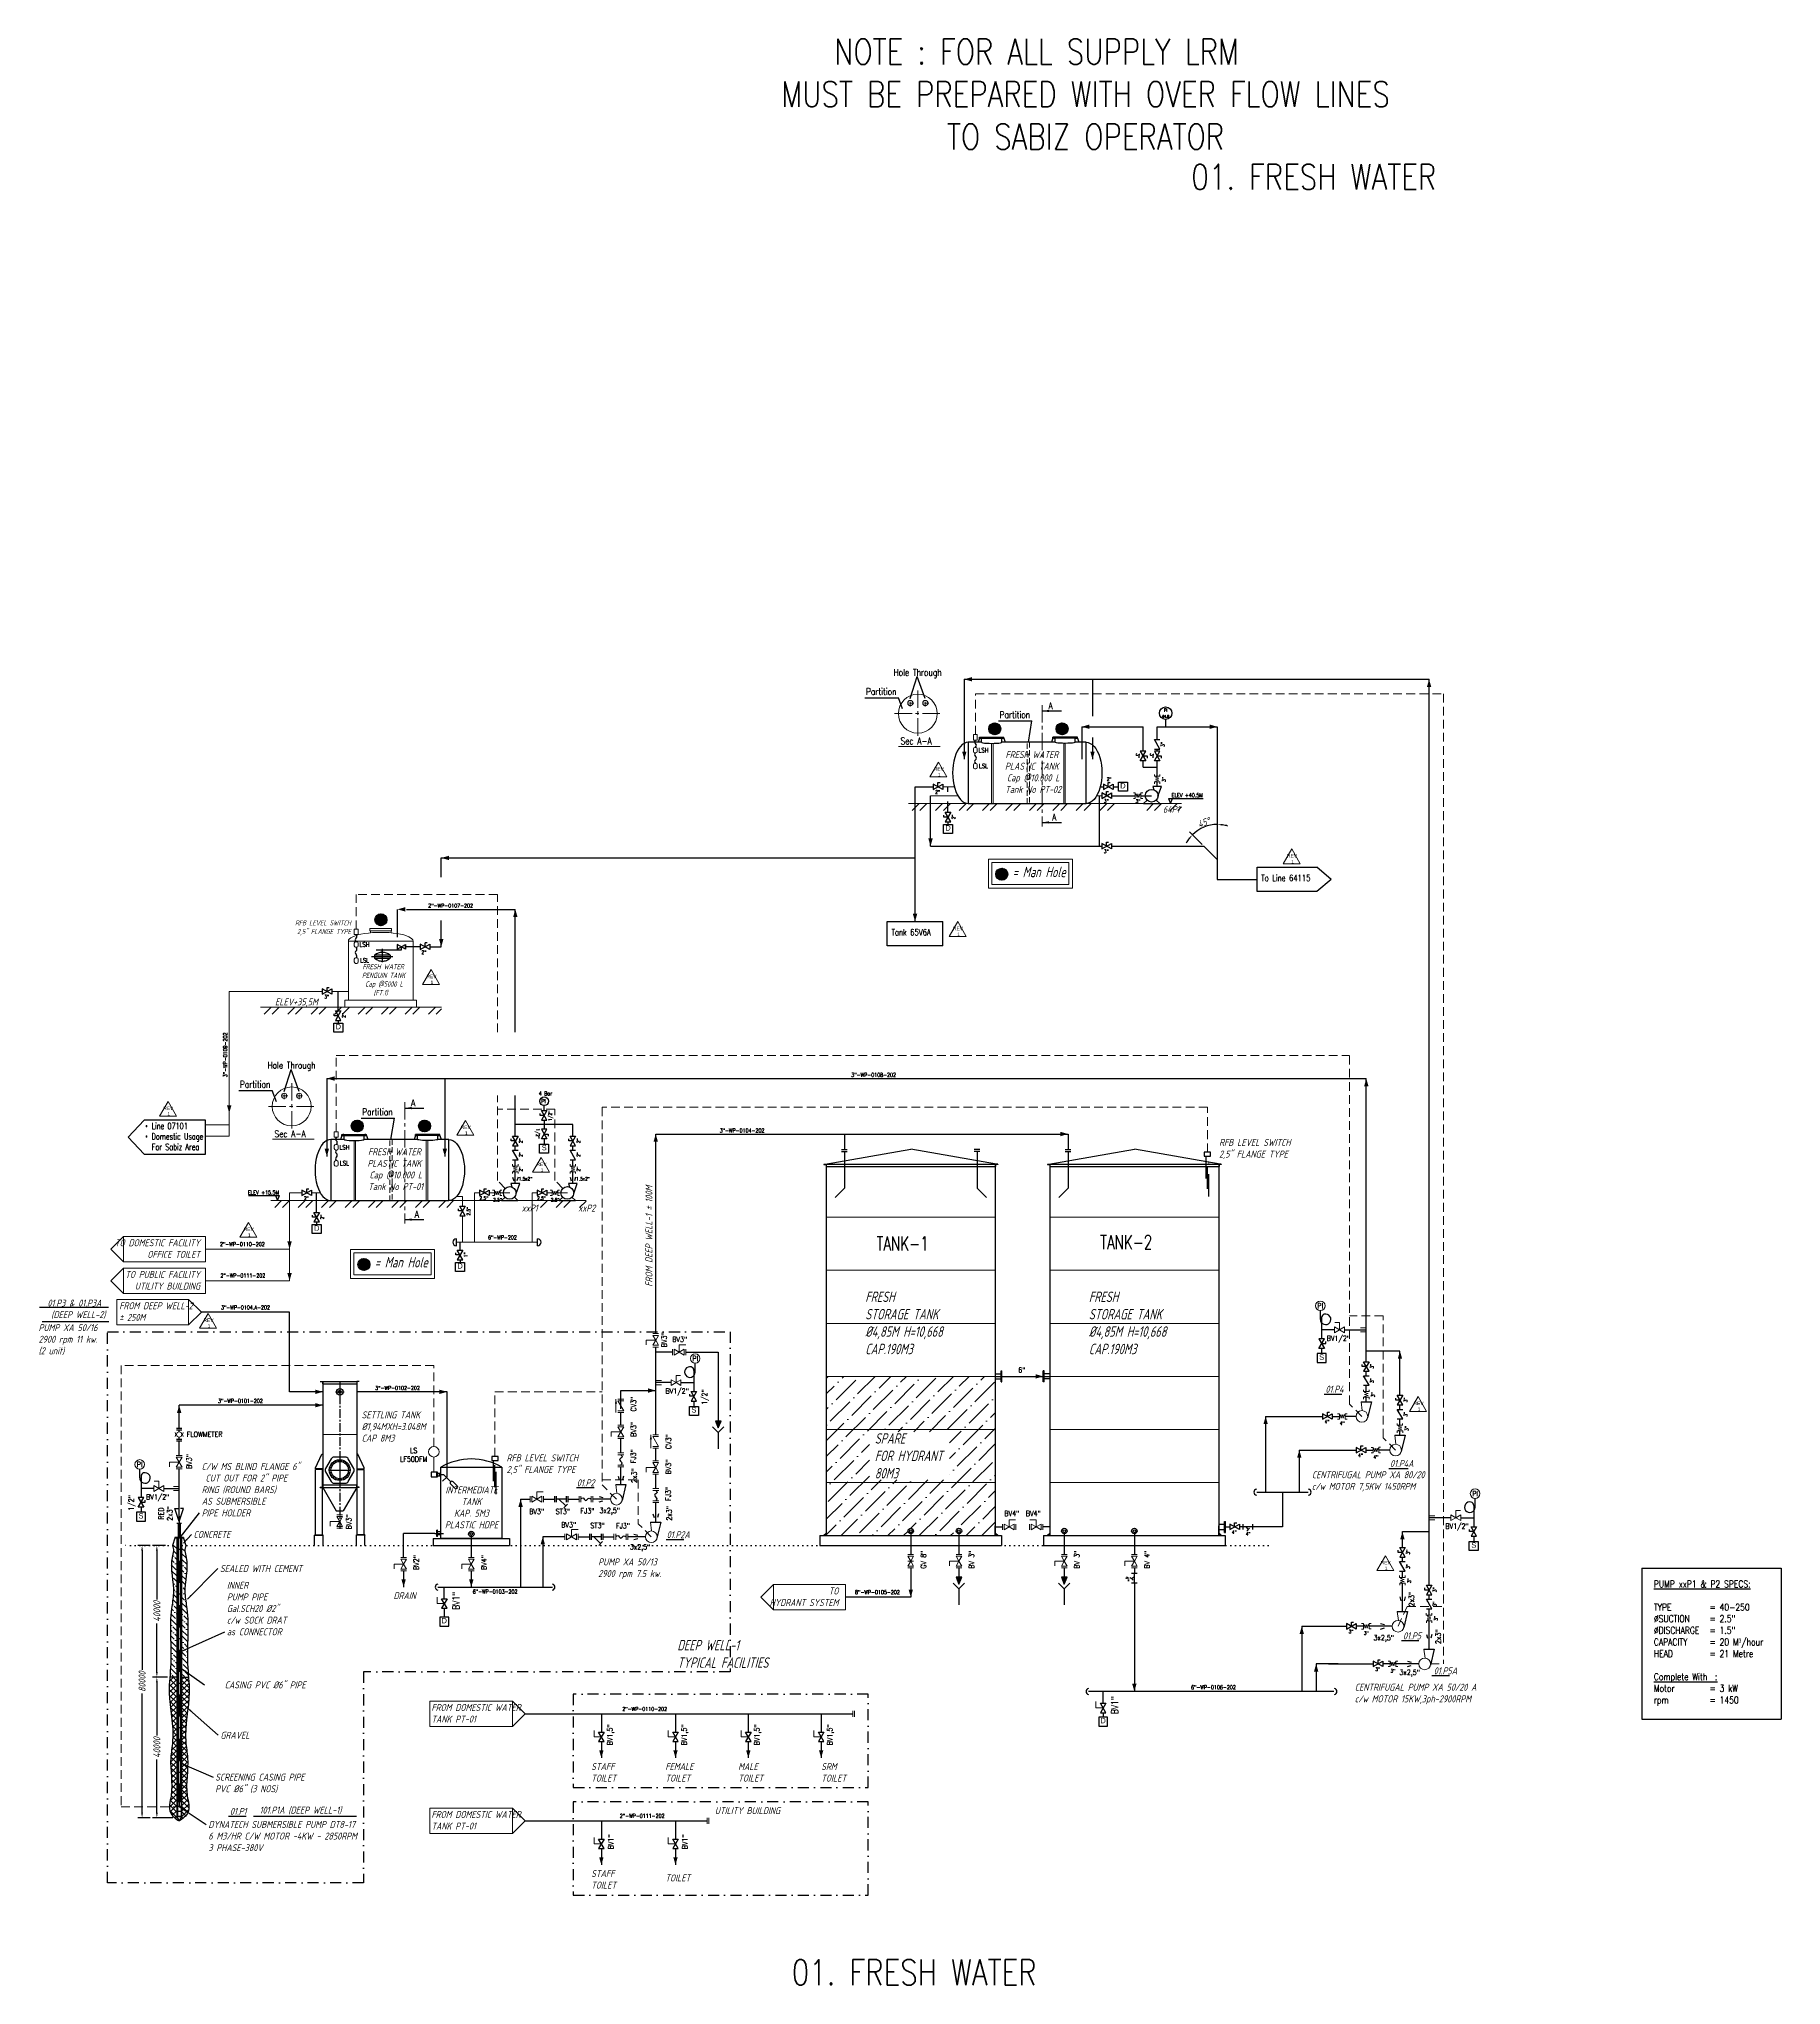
# Model space of a CAD drawing. Extents: x -29512 to 147477, y -5232 to 39709.
# Drawn here: x 137669 to 138169, y 8955 to 9514 of the extents above; entities that cross this region are included whole.
import ezdxf
from ezdxf.enums import TextEntityAlignment as Align

# ---------------------------------------------------------------- set-up
doc = ezdxf.new("R2010")
doc.units = 0
for name, pattern in [('ASSI', [16, 10, -2, 2, -2]), ('CENTER', [2, 1.25, -0.25, 0.25, -0.25]), ('DASHDOT', [25.4, 12.7, -6.35, 0, -6.35]), ('DOTTED', [0.25, 0, -0.25]), ('HIDDEN', [0.375, 0.25, -0.125]), ('TRATTEGGIO', [5.5, 4, -1.5])]:
    doc.linetypes.add(name, pattern=pattern)
doc.layers.get('0').update_dxf_attribs({"linetype": 'CONTINUOUS'})
doc.layers.get('DEFPOINTS').update_dxf_attribs({"linetype": 'CONTINUOUS'})
for name, color, linetype, lineweight in [('DIMENSI', 20, 'CONTINUOUS', 9), ('FITTING', 7, 'CONTINUOUS', 13), ('TAG', 140, 'CONTINUOUS', 13)]:
    doc.layers.add(name, color=color, linetype=linetype, lineweight=lineweight)
for name, color, linetype in [('DIMENSION', 3, 'CONTINUOUS'), ('EQUIPMENT', 4, 'CONTINUOUS'), ('GREEN', 92, 'CONTINUOUS'), ('HATCH', 4, 'CONTINUOUS'), ('NUVOLA', 6, 'CONTINUOUS'), ('P-0001', 7, 'CONTINUOUS'), ('PIPA', 6, 'CONTINUOUS'), ('roller', 11, 'CONTINUOUS'), ('S', 7, 'CONTINUOUS')]:
    doc.layers.add(name, color=color, linetype=linetype)
doc.styles.add('A3', font='arial.ttf', dxfattribs={"height": 0.3})
doc.styles.add('C4', font='COMPLEX', dxfattribs={"height": 0.4})
doc.styles.add('Romand100', font='romand.shx', dxfattribs={"width": 0.8, "height": 200})
doc.styles.add('Romans100', font='romans.shx', dxfattribs={"width": 0.8, "height": 200})
doc.styles.add('Romans75', font='romans.shx', dxfattribs={"width": 0.8, "height": 150})
doc.styles.add('S', font='ITALIC', dxfattribs={"height": 6})
doc.styles.add('S25', font='SIMPLEX', dxfattribs={"width": 0.8, "height": 0.25})
doc.styles.add('S3', font='SIMPLEX', dxfattribs={"width": 0.9, "height": 0.3})
doc.styles.add('S3S', font='SIMPLEX', dxfattribs={"width": 0.7, "height": 0.3})
doc.styles.add('STYLE4', font='isocp.shx', dxfattribs={"width": 0.8, "oblique": 15, "height": 2})
doc.dimstyles.new('100', dxfattribs={"dimscale": 0, "dimtxt": 2, "dimasz": 1.5, "dimexe": 1.25, "dimexo": 0.625, "dimtad": 0, "dimdec": 1, "dimlfac": 100, "dimdsep": 46, "dimtxsty": 'STYLE4', "dimcen": -1.5, "dimclrd": 4, "dimclre": 4, "dimadec": 0, "dimazin": 0, "dimtfac": 1, "dimtdec": 1, "dimtmove": 2, "dimatfit": 3, "dimfxl": 1, "dimtolj": 1, "dimtzin": 0, "dimarcsym": 0})

# ---------------------------------------------------------------- blocks, each defined once
blk = doc.blocks.new('*D49')
at = {"layer": 'DEFPOINTS', "color": 0}
for p in [(137698.38, 9081.17), (137701.38, 9081.17), (137701.38, 9002.94)]:
    blk.add_point(p, dxfattribs=at)
at = {"layer": 'DIMENSION', "color": 4, "lineweight": -2}
for p, q in [((137700.75, 9081.17), (137697.13, 9081.17)), ((137698.38, 9079.67), (137698.38, 9045.47)), ((137698.38, 9004.44), (137698.38, 9038.64)), ((137700.75, 9002.94), (137697.13, 9002.94))]:
    blk.add_line(p, q, dxfattribs=at)
at = {"layer": 'DIMENSION', "color": 4}
for points in [[(137698.13, 9079.67), (137698.63, 9079.67), (137698.38, 9081.17)], [(137698.13, 9004.44), (137698.63, 9004.44), (137698.38, 9002.94)]]:
    blk.add_solid(points, dxfattribs=at)
at = {"layer": 'DIMENSION', "color": 0, "insert": (137698.38, 9042.06), "char_height": 2, "attachment_point": 5, "rotation": 90, "style": 'STYLE4'}
blk.add_mtext('\\A1;80000', dxfattribs=at)
blk = doc.blocks.new('*D50')
at = {"layer": 'DEFPOINTS', "color": 0}
for p in [(137702.63, 9081.17), (137705.73, 9081.17), (137705.73, 9043.36)]:
    blk.add_point(p, dxfattribs=at)
at = {"layer": 'DIMENSION', "color": 4, "lineweight": -2}
for p, q in [((137705.1, 9081.17), (137701.38, 9081.17)), ((137702.63, 9079.67), (137702.63, 9065.7)), ((137702.63, 9044.86), (137702.63, 9058.82)), ((137705.1, 9043.36), (137701.38, 9043.36))]:
    blk.add_line(p, q, dxfattribs=at)
at = {"layer": 'DIMENSION', "color": 4}
for points in [[(137702.38, 9079.67), (137702.88, 9079.67), (137702.63, 9081.17)], [(137702.38, 9044.86), (137702.88, 9044.86), (137702.63, 9043.36)]]:
    blk.add_solid(points, dxfattribs=at)
at = {"layer": 'DIMENSION', "color": 0, "insert": (137702.63, 9062.26), "char_height": 2, "attachment_point": 5, "rotation": 90, "style": 'STYLE4'}
blk.add_mtext('\\A1;40000', dxfattribs=at)
blk = doc.blocks.new('*D51')
at = {"layer": 'DEFPOINTS', "color": 0}
for p in [(137702.63, 9043.36), (137706.35, 9043.36), (137707.83, 9002.94)]:
    blk.add_point(p, dxfattribs=at)
at = {"layer": 'DIMENSION', "color": 4, "lineweight": -2}
for p, q in [((137705.73, 9043.36), (137701.38, 9043.36)), ((137702.63, 9041.86), (137702.63, 9026.59)), ((137702.63, 9004.44), (137702.63, 9019.71)), ((137707.21, 9002.94), (137701.38, 9002.94))]:
    blk.add_line(p, q, dxfattribs=at)
at = {"layer": 'DIMENSION', "color": 4}
for points in [[(137702.38, 9041.86), (137702.88, 9041.86), (137702.63, 9043.36)], [(137702.38, 9004.44), (137702.88, 9004.44), (137702.63, 9002.94)]]:
    blk.add_solid(points, dxfattribs=at)
at = {"layer": 'DIMENSION', "color": 0, "insert": (137702.63, 9023.15), "char_height": 2, "attachment_point": 5, "rotation": 90, "style": 'STYLE4'}
blk.add_mtext('\\A1;40000', dxfattribs=at)
blk = doc.blocks.new('PRESA', base_point=(1.75, 0.1))
for p, q in [((1.5, 0.1), (1.5, 0.6)), ((1.5, 0.6), (2, 0.6)), ((2, 0.1), (1.5, 0.1)), ((2, 0.6), (2, 0.1))]:
    blk.add_line(p, q)
at = {"style": 'S', "width": 1.2}
blk.add_attdef('1', text='', height=0.3, dxfattribs=at).set_placement((1.75, 0.2), align=Align.CENTER)
blk = doc.blocks.new('PUMP CENTRIFUGAL')
at = {"layer": 'PIPA', "color": 0, "lineweight": 25}
for points in [[(0.23, -2.81), (1.27, 0), (-1.27, 0), (-0.98, -0.96)], [(-2.92, -3.94), (-3.94, -4.91), (0.75, -4.91), (-0.27, -3.94)]]:
    blk.add_lwpolyline(points, dxfattribs=at)
blk.add_circle((-1.59, -2.68), 1.83, dxfattribs=at)
blk = doc.blocks.new('LOCALE')
blk.add_circle((0, 0), 0.6)
at = {"width": 0.9}
for tag, height, style, p in [('SIGLA', 0.3, 'S3', (0.01, 0.14)), ('NUMERO', 0.25, 'S25', (0.01, -0.44))]:
    blk.add_attdef(tag, text='', height=height, dxfattribs=dict(at, style=style)).set_placement(p, align=Align.CENTER)
blk = doc.blocks.new('*D82')
at = {"layer": 'DEFPOINTS', "color": 0, "linetype": 'ByBlock', "ltscale": 0.5}
for p in [(138007.14, 9316.35), (138002.09, 9286.93), (138003.26, 9282.06), (138007.14, 9278.19), (138007.14, 9276.79)]:
    blk.add_point(p, dxfattribs=at)
at = {"layer": 'FITTING', "color": 4, "linetype": 'ByBlock', "lineweight": -2, "ltscale": 0.5}
blk.add_line((138002.82, 9282.51), (137999.12, 9286.21), dxfattribs=at)
for start, end in [(90, 135), (72.9568, 81.4784), (143.5216, 152.0432)]:
    blk.add_arc((138007.14, 9278.19), 10.09, start, end, dxfattribs=at)
at = {"layer": 'FITTING', "color": 4, "linetype": 'ByBlock', "ltscale": 0.5}
for points in [[(137998.83, 9284.35), (137999.21, 9284.03), (138000, 9285.32)], [(138008.61, 9287.92), (138008.65, 9288.42), (138007.14, 9288.28)]]:
    blk.add_solid(points, dxfattribs=at)
at = {"layer": 'FITTING', "color": 0, "linetype": 'ByBlock', "ltscale": 0.5, "insert": (138003.27, 9288.83), "char_height": 2, "attachment_point": 5, "rotation": 19.9412, "style": 'STYLE4'}
blk.add_mtext('\\A1;45°', dxfattribs=at)

msp = doc.modelspace()

# ---------------------------------------------------------------- hatches: boundary and pattern name
at = {"ltscale": 20}
h = msp.add_hatch(dxfattribs=at)
h.set_pattern_fill('ANSI31', color=1, scale=2, style=0)
h.set_pattern_definition([(45, (371094.08596, -51038.4899), (-0.1767766953, 0.1767766953), [])])
h.paths.add_polyline_path([(137944.9314, 9315.7496, 1), (137941.5063, 9315.7496, 1)])
h = msp.add_hatch(dxfattribs=at)
h.set_pattern_fill('ANSI31', color=1, scale=2, style=0)
h.set_pattern_definition([(135, (-95188.3106, -51038.4899), (0.1767766953, 0.1767766953), [])])
h.paths.add_polyline_path([(137960.844, 9315.7496, -1), (137964.269, 9315.7496, -1)])
h = msp.add_hatch(dxfattribs=at)
h.set_pattern_fill('ANSI31', color=1, scale=2, style=0)
h.set_pattern_definition([(135, (-95205.61653, -51080.23644), (0.1767766953, 0.1767766953), [])])
h.paths.add_polyline_path([(137943.5381, 9274.0031, -1), (137946.9631, 9274.0031, -1)])
h = msp.add_hatch(dxfattribs=at)
h.set_pattern_fill('ANSI31', color=1, scale=2, style=0)
h.set_pattern_definition([(135, (-95383.88862, -51093.32993), (0.1767766953, 0.1767766953), [])])
h.paths.add_polyline_path([(137765.266, 9260.9096, -1), (137768.691, 9260.9096, -1)])
h = msp.add_hatch(dxfattribs=at)
h.set_pattern_fill('ANSI31', color=1, scale=2, style=0)
h.set_pattern_definition([(45, (370911.03984, -51152.56305), (-0.1767766953, 0.1767766953), [])])
h.paths.add_polyline_path([(137761.8853, 9201.6765, 1), (137758.4602, 9201.6765, 1)])
h = msp.add_hatch(dxfattribs=at)
h.set_pattern_fill('ANSI31', color=1, scale=2, style=0)
h.set_pattern_definition([(135, (-95371.35672, -51152.56305), (0.1767766953, 0.1767766953), [])])
h.paths.add_polyline_path([(137777.7979, 9201.6765, -1), (137781.2229, 9201.6765, -1)])
h = msp.add_hatch(dxfattribs=at)
h.set_pattern_fill('ANSI31', color=1, scale=2, style=0)
h.set_pattern_definition([(135, (-95388.78793, -51192.34448), (0.1767766953, 0.1767766953), [])])
h.paths.add_polyline_path([(137760.3667, 9161.8951, -1), (137763.7917, 9161.8951, -1)])
at = {"layer": 'DIMENSION', "linetype": 'Continuous', "ltscale": 0.5}
h = msp.add_hatch(color=3, dxfattribs=at)
h.paths.add_polyline_path([(137863.8488, 9114.9596), (137864.6865, 9116.9404), (137863.8488, 9116.9404)])
h.paths.add_polyline_path([(137863.8488, 9116.9404), (137863.0112, 9116.9404), (137863.8488, 9114.9596)])
at = {"layer": 'DIMENSION', "lineweight": 9}
h = msp.add_hatch(dxfattribs=at)
h.set_pattern_fill('ANSI36', scale=0.35, angle=180, style=0)
h.set_pattern_definition([(135, (240243.8109, -1992.8576), (-0.589329308, 2.160874129), [2.778125, -0.555625, 0, -0.555625])])
edge = h.paths.add_edge_path()
edge.add_line((137708.3358, 9043.3551), (137706.354, 9043.3551))
edge.add_spline(control_points=[(137706.354, 9043.3551), (137706.4516, 9044.6269), (137707.0199, 9051.203), (137705.9053, 9059.4113), (137708.064, 9069.2199), (137705.8871, 9076.0424), (137707.5794, 9078.8557), (137707.2387, 9080.9391), (137707.1773, 9081.2277)], knot_values=[0.78046861, 0.78046861, 0.78046861, 0.78046861, 6.24253702, 28.96769588, 35.21493717, 49.98620903, 52.74410817, 54.23382989, 54.23382989, 54.23382989, 54.23382989], degree=3, periodic=0)
edge.add_line((137707.1773, 9081.2277), (137708.3358, 9081.2277))
edge.add_line((137708.3358, 9081.2277), (137708.3358, 9043.3551))
edge = h.paths.add_edge_path()
edge.add_line((137709.7358, 9081.2277), (137710.8943, 9081.2277))
edge.add_spline(control_points=[(137710.8943, 9081.2277), (137710.8329, 9080.9391), (137710.4921, 9078.8557), (137712.1844, 9076.0424), (137710.0075, 9069.2199), (137712.1663, 9059.4113), (137711.0517, 9051.203), (137711.6199, 9044.6269), (137711.7176, 9043.3551)], knot_values=[0.78046861, 0.78046861, 0.78046861, 0.78046861, 2.27019034, 5.02808947, 19.79936133, 26.04660263, 48.77176148, 54.23382989, 54.23382989, 54.23382989, 54.23382989], degree=3, periodic=0)
edge.add_line((137711.7176, 9043.3551), (137709.7358, 9043.3551))
edge.add_line((137709.7358, 9043.3551), (137709.7358, 9081.2277))
at = {"layer": 'DIMENSION', "linetype": 'Continuous', "ltscale": 0.5}
h = msp.add_hatch(color=3, dxfattribs=at)
h.paths.add_polyline_path([(137932.9485, 9070.0995), (137933.7862, 9072.0803), (137932.9485, 9072.0803)])
h.paths.add_polyline_path([(137932.9485, 9072.0803), (137932.1108, 9072.0803), (137932.9485, 9070.0995)])
h = msp.add_hatch(color=3, dxfattribs=at)
h.paths.add_polyline_path([(137963.2025, 9070.0995), (137964.0402, 9072.0803), (137963.2025, 9072.0803)])
h.paths.add_polyline_path([(137963.2025, 9072.0803), (137962.3648, 9072.0803), (137963.2025, 9070.0995)])
at = {"layer": 'DIMENSION', "lineweight": 9}
h = msp.add_hatch(dxfattribs=at)
h.set_pattern_fill('ANSI37', scale=0.35, style=0)
h.set_pattern_definition([(45, (35174.2607, -1992.8576), (-0.78577241, 0.78577241), []), (135, (35174.2607, -1992.8576), (-0.78577241, -0.78577241), [])])
edge = h.paths.add_edge_path()
edge.add_spline(control_points=[(137709.0358, 9002.0657), (137710.0699, 9002.783), (137712.5474, 9004.5011), (137710.3965, 9011.615), (137712.076, 9018.11), (137710.1053, 9028.0292), (137712.2336, 9035.7602), (137711.8282, 9041.9154), (137711.7176, 9043.3551)], knot_values=[54.23382989, 54.23382989, 54.23382989, 54.23382989, 59.18141719, 66.08630282, 81.69210526, 88.3808313, 108.69126012, 114.87476908, 114.87476908, 114.87476908, 114.87476908], degree=3, periodic=0)
edge.add_line((137711.7176, 9043.3551), (137709.7358, 9043.3551))
edge.add_line((137709.7358, 9043.3551), (137709.7358, 9003.3826))
edge.add_line((137709.7358, 9003.3826), (137709.0358, 9002.0657))
edge = h.paths.add_edge_path()
edge.add_line((137708.3358, 9043.3551), (137706.354, 9043.3551))
edge.add_spline(control_points=[(137706.354, 9043.3551), (137706.2434, 9041.9154), (137705.8379, 9035.7602), (137707.9662, 9028.0292), (137705.9956, 9018.11), (137707.675, 9011.615), (137705.5242, 9004.5011), (137708.0016, 9002.783), (137709.0358, 9002.0657)], knot_values=[54.23382989, 54.23382989, 54.23382989, 54.23382989, 60.41733885, 80.72776767, 87.41649371, 103.02229616, 109.92718178, 114.87476908, 114.87476908, 114.87476908, 114.87476908], degree=3, periodic=0)
edge.add_line((137709.0358, 9002.0657), (137708.3358, 9003.3826))
edge.add_line((137708.3358, 9003.3826), (137708.3358, 9043.3551))
at = {"layer": 'FITTING', "linetype": 'ByBlock', "ltscale": 0.5}
h = msp.add_hatch(dxfattribs=at)
h.set_pattern_fill('ANSI32', color=252, scale=0.5, style=0)
h.set_pattern_definition([(45, (-793.423, -4.356), (-3.36759605, 3.36759605), []), (45, (-791.178, -4.356), (-3.36759605, 3.36759605), [])])
h.paths.add_polyline_path([(137732.3908, 9233.8032), (137732.3908, 9235.8032), (137784.3875, 9235.8032), (137784.3875, 9233.8032)])
at = {"layer": 'FITTING', "linetype": 'ByBlock', "lineweight": 9, "ltscale": 0.5}
h = msp.add_hatch(dxfattribs=at)
h.set_pattern_fill('ANSI36', color=252, style=0)
h.set_pattern_definition([(45, (-4357.436, 242.6713), (1.68379802, 6.17392608), [7.9375, -1.5875, 0, -1.5875])])
h.paths.add_polyline_path([(137943.3649, 9114.5116), (137943.3649, 9129.7516), (137894.8649, 9129.7516), (137894.8649, 9114.5116)])
h.paths.add_polyline_path([(137943.3649, 9099.2716), (137943.3649, 9114.5116), (137894.8649, 9114.5116), (137894.8649, 9099.2716)])
h.paths.add_polyline_path([(137943.3649, 9086.7922), (137943.3649, 9099.2716), (137894.8649, 9099.2716), (137894.8649, 9084.7459), (137894.8649, 9084.0316), (137943.3649, 9084.0316), (137943.3649, 9084.428), (137943.3649, 9084.6582), (137943.3649, 9084.7459), (137943.3649, 9085.778)])
h.paths.add_polyline_path([(137907.7139, 9099.6799), (137907.7139, 9113.8799), (137929.6174, 9113.8799), (137929.6174, 9099.6799)], flags=8)
h.paths.add_polyline_path([(137907.3083, 9100.0003), (137907.3083, 9113.8672), (137930.2321, 9113.8672), (137930.2321, 9100.0003)], flags=16)
h.paths.add_polyline_path([(137907.7139, 9099.6799), (137907.7139, 9113.8799), (137929.6174, 9113.8799), (137929.6174, 9099.6799)], flags=24)
h.paths.add_polyline_path([(137907.7139, 9099.6799), (137907.7139, 9113.8799), (137929.6174, 9113.8799), (137929.6174, 9099.6799)], flags=24)
h.paths.add_polyline_path([(137918.7212, 9085.3317, -1), (137919.5086, 9085.3317, -1)], flags=0)
h.paths.add_polyline_path([(137918.3281, 9085.3317, -1), (137919.9017, 9085.3317, -1)], flags=16)

# ---------------------------------------------------------------- linework, layer by layer
at = {"color": 6}
for p, q in [((137918.9781, 9324.4292), (137920.9724, 9330.8002)), ((137923.2763, 9324.4292), (137920.9724, 9330.8002)), ((137905.9487, 9324.6988), (137915.5428, 9324.6988)), ((137916.7528, 9321.4532), (137915.5428, 9324.6988)), ((137944.3267, 9318.0291), (137953.9208, 9318.0291)), ((137952.8877, 9311.8762), (137953.9208, 9318.0291)), ((137739.194, 9211.5621), (137741.1883, 9217.933)), ((137743.4922, 9211.5621), (137741.1883, 9217.933)), ((137726.1646, 9211.8772), (137735.7588, 9211.8772)), ((137736.9688, 9208.6317), (137735.7588, 9211.8772)), ((137761.2805, 9203.956), (137770.8747, 9203.956)), ((137769.8416, 9197.803), (137770.8747, 9203.956))]:
    msp.add_line(p, q, dxfattribs=at)
for p, q in [((137992.2872, 9318.4477), (137992.2872, 9316.3477)), ((137986.5954, 9309.325), (137985.0218, 9309.325)), ((137985.0218, 9306.5712), (137986.5954, 9309.325)), ((137985.0218, 9309.325), (137986.5954, 9306.5712)), ((137985.8086, 9307.9481), (137986.9888, 9307.9481)), ((137986.9888, 9307.9481), (137986.9888, 9307.358)), ((137990.6514, 9309.325), (137989.0778, 9309.325)), ((137989.0778, 9306.5712), (137990.6514, 9309.325)), ((137989.0778, 9309.325), (137990.6514, 9306.5712)), ((137989.8646, 9307.9481), (137991.0448, 9307.9481)), ((137991.0448, 9307.9481), (137991.0448, 9307.358)), ((137986.5954, 9306.5712), (137985.0218, 9306.5712)), ((137990.6514, 9306.5712), (137989.0778, 9306.5712)), ((137925.5477, 9299.9028), (137925.5477, 9298.3291)), ((137928.3015, 9298.3291), (137925.5477, 9299.9028)), ((137925.5477, 9298.3291), (137928.3015, 9299.9028)), ((137926.9246, 9300.2962), (137927.5147, 9300.2962)), ((137926.9246, 9299.1159), (137926.9246, 9300.2962)), ((137928.3015, 9299.9028), (137928.3015, 9298.3291)), ((137973.9554, 9297.3195), (137973.9554, 9295.7459)), ((137976.7093, 9295.7459), (137973.9554, 9297.3195)), ((137973.9554, 9295.7459), (137976.7093, 9297.3195)), ((137974.4311, 9299.8981), (137974.4311, 9298.3245)), ((137977.1849, 9298.3245), (137974.4311, 9299.8981)), ((137974.4311, 9298.3245), (137977.1849, 9299.8981)), ((137975.3323, 9297.7129), (137975.9225, 9297.7129)), ((137975.3323, 9296.5327), (137975.3323, 9297.7129)), ((137975.808, 9300.2915), (137976.3981, 9300.2915)), ((137975.808, 9299.1113), (137975.808, 9300.2915)), ((137976.7093, 9297.3195), (137976.7093, 9295.7459)), ((137977.1849, 9299.8981), (137977.1849, 9298.3245)), ((137928.6138, 9290.3988), (137928.6138, 9290.989)), ((137929.794, 9290.3988), (137928.6138, 9290.3988)), ((137929.0072, 9291.7758), (137930.5808, 9291.7758)), ((137930.5808, 9291.7758), (137929.0072, 9289.0219)), ((137930.5808, 9289.0219), (137929.0072, 9291.7758)), ((137929.0072, 9289.0219), (137930.5808, 9289.0219)), ((137929.794, 9289.0219), (137929.794, 9288.2621)), ((137973.9554, 9282.8511), (137973.9554, 9281.2775)), ((137976.7093, 9281.2775), (137973.9554, 9282.8511)), ((137973.9554, 9281.2775), (137976.7093, 9282.8511)), ((137975.3323, 9283.2445), (137975.9225, 9283.2445)), ((137975.3323, 9282.0643), (137975.3323, 9283.2445)), ((137976.7093, 9282.8511), (137976.7093, 9281.2775)), ((138018.5352, 9275.9884), (138035.7105, 9275.9884)), ((138018.5352, 9268.9928), (138018.5352, 9275.9884)), ((138039.8606, 9272.4906), (138035.7105, 9275.9884)), ((138035.7105, 9268.9928), (138018.5352, 9268.9928)), ((138039.8606, 9272.4906), (138035.7105, 9268.9928)), ((137912.361, 9260.4198), (137928.3155, 9260.4198)), ((137912.361, 9253.4243), (137912.361, 9260.4198)), ((137928.3155, 9253.4243), (137928.3155, 9260.4198)), ((137778.281, 9253.9349), (137778.281, 9252.3613)), ((137778.281, 9252.3613), (137781.0349, 9253.9349)), ((137781.0349, 9252.3613), (137778.281, 9253.9349)), ((137780.248, 9254.3283), (137779.6579, 9254.3283)), ((137779.6579, 9253.1481), (137779.6579, 9254.3283)), ((137781.0349, 9253.9349), (137781.0349, 9252.3613)), ((137928.3155, 9253.4243), (137912.361, 9253.4243)), ((137750.1136, 9239.5324), (137752.8675, 9241.106)), ((137752.8675, 9239.5324), (137750.1136, 9241.106)), ((137750.1136, 9241.106), (137750.1136, 9239.5324)), ((137751.4906, 9240.3192), (137751.4906, 9241.4994)), ((137751.4906, 9241.4994), (137752.0807, 9241.4994)), ((137752.8675, 9241.106), (137752.8675, 9239.5324)), ((137753.9269, 9234.7215), (137755.5005, 9234.7215)), ((137755.5005, 9234.7215), (137753.9269, 9231.9677)), ((137755.5005, 9231.9677), (137753.9269, 9234.7215)), ((137753.5335, 9233.3446), (137753.5335, 9233.9347)), ((137754.7137, 9233.3446), (137753.5335, 9233.3446)), ((137753.9269, 9231.9677), (137755.5005, 9231.9677)), ((137754.7137, 9231.9677), (137754.7137, 9231.2079)), ((137694.396, 9198.4857), (137699.0282, 9203.3884)), ((137716.6298, 9203.3884), (137699.0282, 9203.3884)), ((137716.6298, 9193.583), (137716.6298, 9203.3884)), ((137812.6464, 9204.7058), (137812.6464, 9205.2959)), ((137813.8266, 9204.7058), (137812.6464, 9204.7058)), ((137813.0398, 9206.0827), (137814.6134, 9206.0827)), ((137814.6134, 9206.0827), (137813.0398, 9203.3288)), ((137814.6134, 9203.3288), (137813.0398, 9206.0827)), ((137813.0398, 9203.3288), (137814.6134, 9203.3288)), ((137813.8266, 9203.3288), (137813.8266, 9202.1455)), ((137694.396, 9198.4857), (137699.0282, 9193.583)), ((137804.3806, 9197.3884), (137804.3806, 9197.9785)), ((137805.5608, 9197.3884), (137804.3806, 9197.3884)), ((137804.774, 9198.7653), (137806.3476, 9198.7653)), ((137806.3476, 9198.7653), (137804.774, 9196.0115)), ((137806.3476, 9196.0115), (137804.774, 9198.7653)), ((137804.774, 9196.0115), (137806.3476, 9196.0115)), ((137814.6134, 9200.7289), (137813.0398, 9200.7289)), ((137813.0398, 9197.9751), (137814.6134, 9200.7289)), ((137813.0398, 9200.7289), (137814.6134, 9197.9751)), ((137814.6134, 9197.9751), (137813.0398, 9197.9751)), ((137813.8266, 9199.352), (137815.0068, 9199.352)), ((137815.0068, 9199.352), (137815.0068, 9198.7619)), ((137820.9122, 9197.3884), (137820.9122, 9197.9785)), ((137822.0924, 9197.3884), (137820.9122, 9197.3884)), ((137821.3056, 9198.7653), (137822.8792, 9198.7653)), ((137822.8792, 9198.7653), (137821.3056, 9196.0115)), ((137822.8792, 9196.0115), (137821.3056, 9198.7653)), ((137821.3056, 9196.0115), (137822.8792, 9196.0115)), ((137699.0282, 9193.583), (137716.6298, 9193.583)), ((137744.2841, 9183.2463), (137744.2841, 9181.6727)), ((137747.0379, 9181.6727), (137744.2841, 9183.2463)), ((137744.2841, 9181.6727), (137747.0379, 9183.2463)), ((137745.661, 9183.6397), (137746.2511, 9183.6397)), ((137745.661, 9182.4595), (137745.661, 9183.6397)), ((137747.0379, 9183.2463), (137747.0379, 9181.6727)), ((137789.6176, 9178.6667), (137791.1912, 9178.6667)), ((137791.1912, 9178.6667), (137789.6176, 9175.9129)), ((137791.1912, 9175.9129), (137789.6176, 9178.6667)), ((137795.2813, 9183.2463), (137795.2813, 9181.6727)), ((137798.0351, 9181.6727), (137795.2813, 9183.2463)), ((137795.2813, 9181.6727), (137798.0351, 9183.2463)), ((137796.6582, 9183.6397), (137797.2483, 9183.6397)), ((137796.6582, 9182.4595), (137796.6582, 9183.6397)), ((137798.0351, 9183.2463), (137798.0351, 9181.6727)), ((137811.8129, 9183.2463), (137811.8129, 9181.6727)), ((137814.5667, 9181.6727), (137811.8129, 9183.2463)), ((137811.8129, 9181.6727), (137814.5667, 9183.2463)), ((137813.1898, 9183.6397), (137813.7799, 9183.6397)), ((137813.1898, 9182.4595), (137813.1898, 9183.6397)), ((137814.5667, 9183.2463), (137814.5667, 9181.6727)), ((137747.3347, 9175.4849), (137747.3347, 9176.075)), ((137748.5149, 9175.4849), (137747.3347, 9175.4849)), ((137747.7281, 9176.8618), (137749.3017, 9176.8618)), ((137749.3017, 9176.8618), (137747.7281, 9174.108)), ((137749.3017, 9174.108), (137747.7281, 9176.8618)), ((137747.7281, 9174.108), (137749.3017, 9174.108)), ((137748.5149, 9174.108), (137748.5149, 9173.3482)), ((137789.2242, 9177.2898), (137789.2242, 9177.8799)), ((137790.4044, 9177.2898), (137789.2242, 9177.2898)), ((137789.6176, 9175.9129), (137791.1912, 9175.9129)), ((137788.506, 9164.633), (137788.506, 9165.2231)), ((137789.6862, 9164.633), (137788.506, 9164.633)), ((137788.8994, 9166.0099), (137790.473, 9166.0099)), ((137790.473, 9166.0099), (137788.8994, 9163.256)), ((137790.473, 9163.256), (137788.8994, 9166.0099)), ((137788.8994, 9163.256), (137790.473, 9163.256)), ((137789.6862, 9163.256), (137789.6862, 9162.4962)), ((138037.8862, 9140.5577), (138036.3125, 9140.5577)), ((138036.3125, 9140.5577), (138037.8862, 9137.8038)), ((138036.3125, 9137.8038), (138037.8862, 9140.5577)), ((138038.2796, 9139.1808), (138038.2796, 9139.7709)), ((138037.8862, 9137.8038), (138036.3125, 9137.8038)), ((138037.0993, 9139.1808), (138038.2796, 9139.1808)), ((138049.132, 9133.9791), (138050.7056, 9133.9791)), ((138050.7056, 9133.9791), (138049.132, 9131.2253)), ((138050.7056, 9131.2253), (138049.132, 9133.9791)), ((138048.7386, 9132.6022), (138048.7386, 9133.1923)), ((138049.9188, 9132.6022), (138048.7386, 9132.6022)), ((138049.132, 9131.2253), (138050.7056, 9131.2253)), ((137855.6474, 9124.03), (137855.6474, 9124.6201)), ((137856.8276, 9124.03), (137855.6474, 9124.03)), ((137857.6144, 9122.6531), (137856.0408, 9125.4069)), ((137857.6144, 9125.4069), (137856.0408, 9122.6531)), ((137856.0408, 9125.4069), (137857.6144, 9125.4069)), ((137856.0408, 9122.6531), (137857.6144, 9122.6531)), ((138058.3999, 9122.9409), (138058.3999, 9123.531)), ((138059.5801, 9122.9409), (138058.3999, 9122.9409)), ((138058.7933, 9124.3178), (138060.3669, 9124.3178)), ((138060.3669, 9124.3178), (138058.7933, 9121.5639)), ((138060.3669, 9121.5639), (138058.7933, 9124.3178)), ((138037.3528, 9119.0386), (138037.3528, 9117.465)), ((138040.1066, 9117.465), (138037.3528, 9119.0386)), ((138037.3528, 9117.465), (138040.1066, 9119.0386)), ((138038.7297, 9119.432), (138039.3198, 9119.432)), ((138038.7297, 9118.2518), (138038.7297, 9119.432)), ((138040.1066, 9119.0386), (138040.1066, 9117.465)), ((138058.7933, 9121.5639), (138060.3669, 9121.5639)), ((138047.0142, 9109.3773), (138047.0142, 9107.8036)), ((138049.768, 9107.8036), (138047.0142, 9109.3773)), ((138047.0142, 9107.8036), (138049.768, 9109.3773)), ((138048.3911, 9109.7707), (138048.9812, 9109.7707)), ((138048.3911, 9108.5904), (138048.3911, 9109.7707)), ((138049.768, 9109.3773), (138049.768, 9107.8036)), ((137698.873, 9094.9888), (137697.2994, 9094.9888)), ((137697.2994, 9094.9888), (137698.873, 9092.235)), ((137697.2994, 9092.235), (137698.873, 9094.9888)), ((137698.873, 9092.235), (137697.2994, 9092.235)), ((137698.0862, 9093.6119), (137699.2664, 9093.6119)), ((137699.2664, 9093.6119), (137699.2664, 9094.202)), ((138010.7284, 9087.3188), (138010.7284, 9085.7452)), ((138013.4822, 9085.7452), (138010.7284, 9087.3188)), ((138010.7284, 9085.7452), (138013.4822, 9087.3188)), ((138012.1053, 9087.7122), (138012.6954, 9087.7122)), ((138012.1053, 9086.532), (138012.1053, 9087.7122)), ((138013.4822, 9087.3188), (138013.4822, 9085.7452)), ((138017.2103, 9086.532), (138014.4565, 9086.532)), ((138015.3695, 9086.5328), (138015.9913, 9085.754)), ((138016.3725, 9086.1791), (138015.61, 9085.329)), ((138079.5886, 9085.2108), (138079.5886, 9085.8009)), ((138080.7688, 9085.2108), (138079.5886, 9085.2108)), ((138079.982, 9086.5877), (138081.5556, 9086.5877)), ((138081.5556, 9086.5877), (138079.982, 9083.8338)), ((138081.5556, 9083.8338), (138079.982, 9086.5877)), ((138079.982, 9083.8338), (138081.5556, 9083.8338)), ((138059.1088, 9079.2088), (138059.1088, 9079.7989)), ((138060.289, 9079.2088), (138059.1088, 9079.2088)), ((138059.5022, 9080.5857), (138061.0758, 9080.5857)), ((138061.0758, 9080.5857), (138059.5022, 9077.8319)), ((138061.0758, 9077.8319), (138059.5022, 9080.5857)), ((137983.3184, 9070.3517), (137983.3184, 9073.1055)), ((138059.5022, 9077.8319), (138061.0758, 9077.8319)), ((137982.9654, 9071.1895), (137982.1153, 9071.9519)), ((137983.3191, 9072.1924), (137982.5404, 9071.5707)), ((138066.7691, 9068.3983), (138066.7691, 9068.9884)), ((138067.9493, 9068.3983), (138066.7691, 9068.3983)), ((138067.1625, 9069.7752), (138068.7362, 9069.7752)), ((138068.7362, 9069.7752), (138067.1625, 9067.0214)), ((138068.7362, 9067.0214), (138067.1625, 9069.7752)), ((138067.1625, 9067.0214), (138068.7362, 9067.0214)), ((137784.3702, 9065.8905), (137785.9438, 9065.8905)), ((137785.9438, 9063.1367), (137784.3702, 9065.8905)), ((137785.9438, 9065.8905), (137784.3702, 9063.1367)), ((137784.3702, 9063.1367), (137785.9438, 9063.1367)), ((138044.2439, 9058.7671), (138044.2439, 9057.1935)), ((138046.9977, 9057.1935), (138044.2439, 9058.7671)), ((138044.2439, 9057.1935), (138046.9977, 9058.7671)), ((138045.6208, 9059.1606), (138046.2109, 9059.1606)), ((138045.6208, 9057.9803), (138045.6208, 9059.1606)), ((138046.9977, 9058.7671), (138046.9977, 9057.1935)), ((138051.9043, 9047.9566), (138051.9043, 9046.383)), ((138054.6581, 9046.383), (138051.9043, 9047.9566)), ((138051.9043, 9046.383), (138054.6581, 9047.9566)), ((138053.2812, 9048.35), (138053.8713, 9048.35)), ((138053.2812, 9047.1698), (138053.2812, 9048.35)), ((138054.6581, 9047.9566), (138054.6581, 9046.383)), ((137975.1443, 9035.9182), (137973.5707, 9033.1644)), ((137975.1443, 9033.1644), (137973.5707, 9035.9182)), ((137973.5707, 9035.9182), (137975.1443, 9035.9182)), ((137973.5707, 9033.1644), (137975.1443, 9033.1644)), ((137829.4783, 9027.5937), (137831.0519, 9027.5937)), ((137831.0519, 9024.8399), (137829.4783, 9027.5937)), ((137831.0519, 9027.5937), (137829.4783, 9024.8399)), ((137829.4783, 9024.8399), (137831.0519, 9024.8399)), ((137852.3351, 9027.5937), (137850.7615, 9024.8399)), ((137852.3351, 9024.8399), (137850.7615, 9027.5937)), ((137850.7615, 9027.5937), (137852.3351, 9027.5937)), ((137850.7615, 9024.8399), (137852.3351, 9024.8399)), ((137871.6803, 9027.5937), (137873.254, 9027.5937)), ((137873.254, 9024.8399), (137871.6803, 9027.5937)), ((137873.254, 9027.5937), (137871.6803, 9024.8399)), ((137871.6803, 9024.8399), (137873.254, 9024.8399)), ((137894.1728, 9027.5937), (137892.5992, 9024.8399)), ((137894.1728, 9024.8399), (137892.5992, 9027.5937)), ((137892.5992, 9027.5937), (137894.1728, 9027.5937)), ((137892.5992, 9024.8399), (137894.1728, 9024.8399)), ((137831.0519, 8996.8629), (137829.4783, 8994.109)), ((137831.0519, 8994.109), (137829.4783, 8996.8629)), ((137829.4783, 8996.8629), (137831.0519, 8996.8629)), ((137829.4783, 8994.109), (137831.0519, 8994.109)), ((137850.7615, 8996.8629), (137852.3351, 8996.8629)), ((137852.3351, 8994.109), (137850.7615, 8996.8629)), ((137852.3351, 8996.8629), (137850.7615, 8994.109)), ((137850.7615, 8994.109), (137852.3351, 8994.109))]:
    msp.add_line(p, q)
at = {"color": 5}
for p, q in [((137938.8286, 9313.0434), (137938.431, 9311.8762)), ((137938.8286, 9313.0434), (137938.8286, 9313.3236)), ((137938.8286, 9313.3236), (137945.8322, 9313.3236)), ((137938.8286, 9313.1835), (137945.8322, 9313.1835)), ((137938.8286, 9313.0434), (137945.8322, 9313.0434)), ((137939.1357, 9313.4811), (137939.1357, 9312.867)), ((137939.4122, 9311.8762), (137939.4122, 9313.0434)), ((137945.2486, 9311.8762), (137945.2486, 9313.0434)), ((137945.5252, 9313.4811), (137945.5252, 9312.867)), ((137945.8322, 9313.0434), (137945.8322, 9313.3236)), ((137945.8322, 9313.0434), (137946.2298, 9311.8762)), ((137959.9431, 9313.0434), (137959.5456, 9311.8762)), ((137959.9431, 9313.0434), (137959.9431, 9313.3236)), ((137966.9468, 9313.3236), (137959.9431, 9313.3236)), ((137966.9468, 9313.1835), (137959.9431, 9313.1835)), ((137966.9468, 9313.0434), (137959.9431, 9313.0434)), ((137960.2502, 9313.4811), (137960.2502, 9312.867)), ((137960.5268, 9311.8762), (137960.5268, 9313.0434)), ((137966.3631, 9311.8762), (137966.3631, 9313.0434)), ((137966.6397, 9313.4811), (137966.6397, 9312.867)), ((137966.9468, 9313.0434), (137966.9468, 9313.3236)), ((137966.9468, 9313.0434), (137967.3443, 9311.8762)), ((137755.7825, 9198.9703), (137755.3849, 9197.803)), ((137755.7825, 9198.9703), (137755.7825, 9199.2504)), ((137755.7825, 9199.2504), (137762.7861, 9199.2504)), ((137755.7825, 9199.1104), (137762.7861, 9199.1104)), ((137755.7825, 9198.9703), (137762.7861, 9198.9703)), ((137756.0895, 9199.4079), (137756.0895, 9198.7939)), ((137756.3661, 9197.803), (137756.3661, 9198.9703)), ((137762.2025, 9197.803), (137762.2025, 9198.9703)), ((137762.479, 9199.4079), (137762.479, 9198.7939)), ((137762.7861, 9198.9703), (137762.7861, 9199.2504)), ((137762.7861, 9198.9703), (137763.1837, 9197.803)), ((137776.897, 9198.9703), (137776.4994, 9197.803)), ((137776.897, 9198.9703), (137776.897, 9199.2504)), ((137783.9006, 9199.2504), (137776.897, 9199.2504)), ((137783.9006, 9199.1104), (137776.897, 9199.1104)), ((137783.9006, 9198.9703), (137776.897, 9198.9703)), ((137777.2041, 9199.4079), (137777.2041, 9198.7939)), ((137777.4806, 9197.803), (137777.4806, 9198.9703)), ((137783.317, 9197.803), (137783.317, 9198.9703)), ((137783.5936, 9199.4079), (137783.5936, 9198.7939)), ((137783.9006, 9198.9703), (137783.9006, 9199.2504)), ((137783.9006, 9198.9703), (137784.2982, 9197.803))]:
    msp.add_line(p, q, dxfattribs=at)
at = {"color": 20, "lineweight": 5}
for p, q in [((137937.1057, 9309.242), (137937.1057, 9310.0156)), ((137937.5057, 9310.4156), (137937.8082, 9310.4156)), ((137937.8082, 9308.842), (137937.5057, 9308.842)), ((137938.2082, 9310.0156), (137938.2082, 9309.242)), ((137937.1057, 9304.6249), (137937.1057, 9305.3985)), ((137937.5057, 9305.7985), (137937.8082, 9305.7985)), ((137937.8082, 9304.2249), (137937.5057, 9304.2249)), ((137938.2082, 9305.3985), (137938.2082, 9304.6249)), ((137759.3111, 9254.1773), (137759.3111, 9253.4037)), ((137760.0136, 9254.5773), (137759.7111, 9254.5773)), ((137759.7111, 9253.0037), (137760.0136, 9253.0037)), ((137760.4136, 9253.4037), (137760.4136, 9254.1773)), ((137759.3111, 9249.5602), (137759.3111, 9248.7866)), ((137760.0136, 9249.9602), (137759.7111, 9249.9602)), ((137759.7111, 9248.3866), (137760.0136, 9248.3866)), ((137760.4136, 9248.7866), (137760.4136, 9249.5602)), ((137753.5867, 9195.1688), (137753.5867, 9195.9424)), ((137753.9867, 9196.3424), (137754.2892, 9196.3424)), ((137754.6892, 9195.9424), (137754.6892, 9195.1688)), ((137753.5867, 9190.5517), (137753.5867, 9191.3254)), ((137754.2892, 9194.7688), (137753.9867, 9194.7688)), ((137753.9867, 9191.7254), (137754.2892, 9191.7254)), ((137754.2892, 9190.1517), (137753.9867, 9190.1517)), ((137754.6892, 9191.3254), (137754.6892, 9190.5517))]:
    msp.add_line(p, q, dxfattribs=at)
at = {"color": 1, "lineweight": 20}
for p, q in [((137927.1043, 9306.2101), (137924.6113, 9301.9559)), ((137924.6113, 9301.9559), (137929.513, 9301.9559)), ((137927.1043, 9306.2101), (137929.513, 9301.9559)), ((138028.5036, 9281.2438), (138026.0106, 9276.9896)), ((138028.5036, 9281.2438), (138030.9122, 9276.9896)), ((138026.0106, 9276.9896), (138030.9122, 9276.9896)), ((137932.5974, 9260.3817), (137930.1044, 9256.1276)), ((137932.5974, 9260.3817), (137935.006, 9256.1276)), ((137930.1044, 9256.1276), (137935.006, 9256.1276)), ((137781.3986, 9246.598), (137778.9056, 9242.3438)), ((137781.3986, 9246.598), (137783.8073, 9242.3438)), ((137778.9056, 9242.3438), (137783.8073, 9242.3438)), ((137705.8346, 9208.7478), (137703.3416, 9204.4937)), ((137705.8346, 9208.7478), (137708.2433, 9204.4937)), ((137703.3416, 9204.4937), (137708.2433, 9204.4937)), ((137791.2342, 9203.2768), (137788.7412, 9199.0226)), ((137791.2342, 9203.2768), (137793.6429, 9199.0226)), ((137788.7412, 9199.0226), (137793.6429, 9199.0226)), ((137812.9958, 9192.6526), (137810.5028, 9188.3984)), ((137812.9958, 9192.6526), (137815.4044, 9188.3984)), ((137810.5028, 9188.3984), (137815.4044, 9188.3984)), ((137728.9392, 9173.9814), (137726.4463, 9169.7272)), ((137728.9392, 9173.9814), (137731.3479, 9169.7272)), ((137726.4463, 9169.7272), (137731.3479, 9169.7272)), ((137717.375, 9147.8609), (137714.882, 9143.6067)), ((137717.375, 9147.8609), (137719.7837, 9143.6067)), ((137714.882, 9143.6067), (137719.7837, 9143.6067)), ((138064.8409, 9123.9722), (138062.3479, 9119.718)), ((138064.8409, 9123.9722), (138067.2495, 9119.718)), ((138062.3479, 9119.718), (138067.2495, 9119.718)), ((138055.3932, 9078.2506), (138052.9002, 9073.9965)), ((138055.3932, 9078.2506), (138057.8019, 9073.9965)), ((138052.9002, 9073.9965), (138057.8019, 9073.9965))]:
    msp.add_line(p, q, dxfattribs=at)
at = {"color": 7}
for p, q in [((137899.2439, 9194.8852), (137900.8925, 9194.8852)), ((137899.2439, 9194.3906), (137900.8925, 9194.3906)), ((137938.986, 9194.8852), (137937.3374, 9194.8852)), ((137938.986, 9194.3906), (137937.3374, 9194.3906)), ((137963.4473, 9194.8852), (137965.0959, 9194.8852)), ((137963.4473, 9194.3906), (137965.0959, 9194.3906)), ((137816.9016, 9093.6668), (137816.9016, 9095.3154)), ((137817.3962, 9093.6668), (137817.3962, 9095.3154)), ((137820.2517, 9093.6668), (137820.2517, 9095.3154)), ((137820.7463, 9093.6668), (137820.7463, 9095.3154)), ((137820.2517, 9094.4911), (137817.3962, 9094.4911)), ((137818.0659, 9094.4911), (137820.0286, 9092.5446)), ((137819.4734, 9091.9894), (137820.5837, 9093.0997)), ((137826.9218, 9082.8563), (137826.9218, 9084.5049)), ((137827.4164, 9082.8563), (137827.4164, 9084.5049)), ((137830.2718, 9083.6806), (137827.4164, 9083.6806)), ((137828.086, 9083.6806), (137830.0487, 9081.7341)), ((137830.2718, 9082.8563), (137830.2718, 9084.5049)), ((137830.7665, 9082.8563), (137830.7665, 9084.5049)), ((137829.4936, 9081.1789), (137830.6038, 9082.2892))]:
    msp.add_line(p, q, dxfattribs=at)
at = {"color": 7, "lineweight": 20}
for p, q in [((138040.8938, 9145.1872), (138042.2247, 9145.1872)), ((138042.2247, 9143.1173), (138042.2247, 9145.1872)), ((137845.878, 9140.1143), (137843.1471, 9140.1143)), ((137843.1471, 9138.7834), (137843.1471, 9140.1143)), ((137853.9633, 9138.7858), (137852.6324, 9138.7858)), ((137852.6324, 9136.716), (137852.6324, 9138.7858)), ((137854.4772, 9138.7858), (137852.6324, 9138.7858)), ((137853.0332, 9130.0364), (137851.7022, 9130.0364)), ((137851.7022, 9127.9665), (137851.7022, 9130.0364)), ((137833.127, 9112.5177), (137833.127, 9113.8486)), ((137835.8578, 9113.8486), (137833.127, 9113.8486)), ((137709.0358, 9105.0947), (137706.3049, 9105.0947)), ((137706.3049, 9103.7638), (137706.3049, 9105.0947)), ((137845.878, 9103.5897), (137843.1471, 9103.5897)), ((137843.1471, 9102.2588), (137843.1471, 9103.5897)), ((137701.8806, 9099.6183), (137703.2115, 9099.6183)), ((137703.2115, 9097.5485), (137703.2115, 9099.6183)), ((137811.7069, 9094.4911), (137811.7069, 9096.561)), ((137813.5517, 9096.561), (137811.7069, 9096.561)), ((138075.6434, 9089.1473), (138075.6434, 9091.2171)), ((138076.9744, 9091.2171), (138075.6434, 9091.2171)), ((137752.4223, 9086.7415), (137752.4223, 9088.0724)), ((137755.1532, 9088.0724), (137752.4223, 9088.0724)), ((137823.058, 9085.7505), (137821.7271, 9085.7505)), ((137821.7271, 9083.6806), (137821.7271, 9085.7505)), ((137823.5719, 9085.7505), (137821.7271, 9085.7505)), ((137948.6628, 9088.6019), (137947.3319, 9088.6019)), ((137947.3319, 9086.532), (137947.3319, 9088.6019)), ((137949.1767, 9088.6019), (137947.3319, 9088.6019)), ((137953.2565, 9088.6019), (137955.1014, 9088.6019)), ((137953.7704, 9088.6019), (137955.1014, 9088.6019)), ((137955.1014, 9086.532), (137955.1014, 9088.6019)), ((137770.7526, 9074.5092), (137770.7526, 9075.8401)), ((137773.4834, 9075.8401), (137770.7526, 9075.8401)), ((137792.9243, 9075.8401), (137790.1935, 9075.8401)), ((137790.1935, 9074.5092), (137790.1935, 9075.8401)), ((137930.2177, 9075.362), (137930.2177, 9076.6929)), ((137932.9485, 9076.6929), (137930.2177, 9076.6929)), ((137963.2025, 9076.6929), (137960.4717, 9076.6929)), ((137960.4717, 9075.362), (137960.4717, 9076.6929)), ((137983.3184, 9076.6929), (137980.5875, 9076.6929)), ((137980.5875, 9075.362), (137980.5875, 9076.6929)), ((137783.0871, 9066.3584), (137783.0871, 9064.5136)), ((137783.0871, 9065.8445), (137783.0871, 9064.5136)), ((137785.157, 9064.5136), (137783.0871, 9064.5136)), ((137972.2877, 9036.3861), (137972.2877, 9034.5413)), ((137972.2877, 9035.8722), (137972.2877, 9034.5413)), ((137974.3575, 9034.5413), (137972.2877, 9034.5413)), ((137828.1952, 9028.0616), (137828.1952, 9026.2168)), ((137849.4785, 9028.0616), (137849.4785, 9026.2168)), ((137870.3973, 9028.0616), (137870.3973, 9026.2168)), ((137891.3162, 9028.0616), (137891.3162, 9026.2168)), ((137828.1952, 9027.5477), (137828.1952, 9026.2168)), ((137830.2651, 9026.2168), (137828.1952, 9026.2168)), ((137849.4785, 9027.5477), (137849.4785, 9026.2168)), ((137851.5483, 9026.2168), (137849.4785, 9026.2168)), ((137870.3973, 9027.5477), (137870.3973, 9026.2168)), ((137872.4672, 9026.2168), (137870.3973, 9026.2168)), ((137891.3162, 9027.5477), (137891.3162, 9026.2168)), ((137893.386, 9026.2168), (137891.3162, 9026.2168)), ((137828.1952, 8997.3307), (137828.1952, 8995.4859)), ((137828.1952, 8996.8168), (137828.1952, 8995.4859)), ((137830.2651, 8995.4859), (137828.1952, 8995.4859)), ((137849.4785, 8997.3307), (137849.4785, 8995.4859)), ((137849.4785, 8996.8168), (137849.4785, 8995.4859)), ((137851.5483, 8995.4859), (137849.4785, 8995.4859))]:
    msp.add_line(p, q, dxfattribs=at)
at = {"color": 30, "lineweight": 20}
for p, q in [((137835.8578, 9123.2464), (137835.8578, 9123.2532)), ((137845.878, 9112.9875), (137845.878, 9112.9943))]:
    msp.add_line(p, q, dxfattribs=at)
at = {"color": 7, "ltscale": 300}
for p, q in [((137708.2788, 9114.8648), (137709.7927, 9114.8648)), ((137708.2788, 9114.4025), (137709.7927, 9114.4025)), ((137708.2788, 9111.7478), (137709.7927, 9111.7478)), ((137709.0358, 9113.8359), (137709.0358, 9114.4025)), ((137709.0358, 9111.7478), (137709.0358, 9112.3144)), ((137708.2788, 9111.2855), (137709.7927, 9111.2855))]:
    msp.add_line(p, q, dxfattribs=at)
at = {"lineweight": 9}
msp.add_line((137782.1732, 9106.5793), (137782.1732, 9102.2177), dxfattribs=at)
at = {"color": 1, "lineweight": 5}
for points in [[(137937.1057, 9314.0787), (137938.2082, 9314.0787), (137938.2082, 9312.5051), (137937.1057, 9312.5051)], [(137760.4136, 9258.2404), (137759.3111, 9258.2404), (137759.3111, 9256.6668), (137760.4136, 9256.6668)], [(137753.5867, 9200.0056), (137754.6892, 9200.0056), (137754.6892, 9198.432), (137753.5867, 9198.432)]]:
    msp.add_lwpolyline(points, close=True, dxfattribs=at)
for points in [[(138014.4565, 9087.3188), (138014.4565, 9085.7452)], [(138017.2103, 9087.3188), (138017.2103, 9085.7452)], [(137984.1052, 9073.1055), (137982.5316, 9073.1055)], [(137984.1052, 9070.3517), (137982.5316, 9070.3517)]]:
    msp.add_lwpolyline(points)
at = {"color": 1, "ltscale": 20}
for centre in [(137943.2189, 9315.7496), (137962.5565, 9315.7496), (137945.2506, 9274.0031), (137766.9785, 9260.9096), (137760.1727, 9201.6765), (137779.5104, 9201.6765), (137762.0792, 9161.8951)]:
    msp.add_circle(centre, 1.7125, dxfattribs=at)
at = {"color": 7, "lineweight": 20}
for centre in [(138036.7175, 9150.0417), (137857.2095, 9134.891), (137697.7043, 9104.4729), (138081.1507, 9096.0717)]:
    msp.add_circle(centre, 1.3668, dxfattribs=at)
at = {"lineweight": 9}
for centre, radius in [((137709.0358, 9113.0751), 0.7608), ((137782.1732, 9108.1008), 1.5215)]:
    msp.add_circle(centre, radius, dxfattribs=at)
for centre, radius in [((137792.9243, 9084.479), 0.7868), ((137792.9243, 9084.479), 0.3937), ((137919.1149, 9085.3317), 0.7868), ((137919.1149, 9085.3317), 0.3937), ((137932.9485, 9085.3317), 0.7868), ((137932.9485, 9085.3317), 0.3937), ((137963.2025, 9085.3317), 0.7868), ((137963.2025, 9085.3317), 0.3937), ((137983.3184, 9085.3317), 0.7868), ((137983.3184, 9085.3317), 0.3937)]:
    msp.add_circle(centre, radius)
at = {"color": 20, "lineweight": 5}
for centre, start, end in [((137937.5057, 9310.0156), 90, 180), ((137937.5057, 9309.242), 180, 270), ((137937.8082, 9310.0156), 0, 90), ((137937.8082, 9309.242), 270, 0), ((137937.5057, 9305.3985), 90, 180), ((137937.5057, 9304.6249), 180, 270), ((137937.8082, 9305.3985), 0, 90), ((137937.8082, 9304.6249), 270, 0), ((137759.7111, 9254.1773), 90, 180), ((137759.7111, 9253.4037), 180, 270), ((137760.0136, 9254.1773), 0, 90), ((137760.0136, 9253.4037), 270, 0), ((137759.7111, 9249.5602), 90, 180), ((137759.7111, 9248.7866), 180, 270), ((137760.0136, 9249.5602), 0, 90), ((137760.0136, 9248.7866), 270, 0), ((137753.9867, 9195.9424), 90, 180), ((137754.2892, 9195.9424), 0, 90), ((137753.9867, 9195.1688), 180, 270), ((137753.9867, 9191.3254), 90, 180), ((137753.9867, 9190.5517), 180, 270), ((137754.2892, 9195.1688), 270, 0), ((137754.2892, 9191.3254), 0, 90), ((137754.2892, 9190.5517), 270, 0)]:
    msp.add_arc(centre, 0.4, start, end, dxfattribs=at)
for centre, radius, start, end in [((137938.0588, 9312.0051), 0.6104, 125, 235), ((137938.0588, 9308.342), 0.6104, 125, 235), ((137938.0588, 9310.0051), 0.6104, 125, 137.743244), ((137937.3586, 9311.0051), 0.6104, 305, 55), ((137937.3586, 9307.342), 0.6104, 305, 55), ((137938.1444, 9306.2974), 0.6975, 128.665307, 225.662836), ((137760.1608, 9255.1668), 0.6104, 125, 235), ((137760.1608, 9251.5037), 0.6104, 125, 235), ((137759.4606, 9256.1668), 0.6104, 305, 55), ((137759.4606, 9254.1668), 0.6104, 42.256756, 55), ((137759.4606, 9252.5037), 0.6104, 305, 55), ((137759.3749, 9250.4591), 0.6975, 314.337164, 51.334693), ((137754.5397, 9197.932), 0.6104, 125, 235), ((137754.5397, 9195.932), 0.6104, 125, 137.743244), ((137753.8395, 9196.932), 0.6104, 305, 55), ((137754.6254, 9192.2242), 0.6975, 128.665307, 225.662836), ((137754.5397, 9194.2688), 0.6104, 125, 235), ((137753.8395, 9193.2688), 0.6104, 305, 55)]:
    msp.add_arc(centre, radius, start, end)
at = {"lineweight": 9}
for centre, start, end in [((137707.0118, 9113.0751), 324.191119, 35.808881), ((137711.0598, 9113.0751), 144.191119, 215.808881)]:
    msp.add_arc(centre, 1.0292, start, end, dxfattribs=at)
at = {"color": 5}
for centre in [(137942.3304, 9311.8762), (137759.2843, 9197.803)]:
    msp.add_ellipse(centre, major_axis=(2.9182, 0), ratio=0.10115792, start_param=3.14159265, end_param=6.28318531, dxfattribs=at)
at = {"color": 5, "extrusion": (0, 0, -1)}
for centre in [(137963.4449, 9311.8762), (137780.3988, 9197.803)]:
    msp.add_ellipse(centre, major_axis=(-2.9182, 0), ratio=0.10115792, start_param=3.14159265, end_param=6.28318531, dxfattribs=at)
for points in [[(137835.8578, 9107.2553), (137836.2526, 9106.7039), (137835.491, 9105.8975), (137836.1576, 9104.8782), (137835.8578, 9104.285)], [(137824.3786, 9094.4911), (137824.93, 9094.8859), (137825.7364, 9094.1243), (137826.7557, 9094.7909), (137827.3488, 9094.4911)], [(137845.878, 9096.9963), (137846.2728, 9096.445), (137845.5111, 9095.6386), (137846.1777, 9094.6192), (137845.878, 9094.0261)], [(137834.3988, 9083.6806), (137834.9501, 9084.0754), (137835.7565, 9083.3138), (137836.7759, 9083.9804), (137837.369, 9083.6806)]]:
    msp.add_spline(points, degree=3)
at = {"layer": 'DIMENSI', "color": 7}
for p, q in [((138048.441, 9122.4906), (138048.7499, 9119.9261)), ((138058.1024, 9112.8292), (138058.4113, 9110.2648)), ((137834.3801, 9098.7305), (137834.689, 9096.166)), ((137844.4002, 9087.92), (137844.7091, 9085.3555)), ((138058.8112, 9062.2197), (138059.1201, 9059.6552)), ((138066.4716, 9051.4092), (138066.7805, 9048.8447))]:
    msp.add_line(p, q, dxfattribs=at)
for centre in [(138048.6496, 9118.2512), (138058.311, 9108.5898), (137834.5887, 9094.4911), (137844.6088, 9083.6806), (138059.0198, 9057.9803), (138066.6802, 9047.1698)]:
    msp.add_circle(centre, 1.6779, dxfattribs=at)
at = {"layer": 'DIMENSION', "color": 3, "linetype": 'Continuous', "ltscale": 0.5}
for p, q in [((137934.4832, 9329.9795), (137934.4832, 9307.0151)), ((137934.4832, 9329.9795), (138067.9493, 9329.9795)), ((137971.2921, 9329.9795), (137971.2921, 9319.4083)), ((138067.9493, 9069.7752), (138067.9493, 9329.9795)), ((137971.2921, 9313.2871), (137971.2921, 9307.0151)), ((137920.3383, 9299.1159), (137925.5477, 9299.1159)), ((137920.3383, 9260.4198), (137920.3383, 9299.1159)), ((137784.2919, 9278.6636), (137920.3383, 9278.6636)), ((137784.2919, 9273.1643), (137784.2919, 9278.6636)), ((137771.7388, 9255.8859), (137771.7388, 9263.9004)), ((137774.2978, 9263.9004), (137805.5608, 9263.9004)), ((137805.5608, 9228.578), (137805.5608, 9263.9004)), ((137784.2919, 9253.1481), (137784.2919, 9260.7242)), ((137781.0349, 9253.1481), (137784.2919, 9253.1481)), ((137754.7137, 9234.7215), (137754.7137, 9240.3192)), ((137751.4371, 9215.308), (138049.9188, 9215.308)), ((137751.4371, 9215.308), (137751.4371, 9192.9419)), ((137785.3199, 9215.308), (137785.3199, 9192.9419)), ((138049.9188, 9133.9791), (138049.9188, 9215.308)), ((137805.5608, 9198.7653), (137805.5608, 9210.4284)), ((137822.0924, 9202.1455), (137805.5608, 9202.1455)), ((137822.0924, 9198.7653), (137822.0924, 9202.1455)), ((137805.5608, 9194.7355), (137805.5608, 9196.0115)), ((137805.5608, 9194.7355), (137805.5608, 9196.0115)), ((137822.0924, 9194.7355), (137822.0924, 9196.0115)), ((137822.0924, 9194.7355), (137822.0924, 9196.0115)), ((137845.878, 9199.3679), (137964.2716, 9199.3679)), ((137845.878, 9142.0367), (137845.878, 9199.3679)), ((137900.0682, 9199.3679), (137900.0682, 9194.8852)), ((137964.2716, 9199.3679), (137964.2716, 9194.8852)), ((137805.5608, 9190.1695), (137805.5608, 9191.9817)), ((137805.5608, 9190.1695), (137805.5608, 9191.9817)), ((137822.0924, 9190.1695), (137822.0924, 9191.9817)), ((137822.0924, 9190.1695), (137822.0924, 9191.9817)), ((137900.0682, 9194.3906), (137900.0682, 9183.7899)), ((137938.1617, 9194.3906), (137938.1617, 9183.7899)), ((137964.2716, 9194.3906), (137964.2716, 9183.7899)), ((137805.5608, 9185.1408), (137805.5608, 9188.543)), ((137822.0924, 9185.1408), (137822.0924, 9188.543)), ((137748.5149, 9176.8618), (137748.5149, 9182.4595)), ((137900.0682, 9183.7899), (137897.4147, 9181.1364)), ((137938.1617, 9183.7899), (137940.8151, 9181.1364)), ((137964.2716, 9183.7899), (137961.6181, 9181.1364)), ((137789.6862, 9166.0099), (137789.6862, 9168.2733)), ((137740.7254, 9148.2302), (137715.4327, 9148.2302)), ((137740.7254, 9125.3228), (137740.7254, 9148.2302)), ((137845.878, 9112.9943), (137845.878, 9138.192)), ((137850.7101, 9136.716), (137845.878, 9136.716)), ((137854.5548, 9136.716), (137863.8488, 9136.716)), ((137863.8488, 9136.716), (137863.8488, 9116.9404)), ((138059.5801, 9137.0224), (138049.9188, 9137.0224)), ((138059.5801, 9124.3178), (138059.5801, 9137.0224)), ((137943.3649, 9129.7516), (137959.0684, 9129.7516)), ((138049.9188, 9129.9493), (138049.9188, 9131.2253)), ((137750.3032, 9125.3228), (137740.7254, 9125.3228)), ((137785.9654, 9125.3228), (137760.0032, 9125.3228)), ((137785.9639, 9100.9076), (137785.9654, 9125.3228)), ((137835.8578, 9120.4094), (137835.8578, 9125.6928)), ((137835.8578, 9125.6928), (137845.878, 9125.6928)), ((138049.9188, 9125.3833), (138049.9188, 9127.1955)), ((138049.9188, 9122.4906), (138049.9188, 9123.7568)), ((137750.3032, 9121.4683), (137709.0358, 9121.4683)), ((137709.0358, 9114.8648), (137709.0358, 9121.4683)), ((137835.8578, 9115.771), (137835.8578, 9119.4085)), ((138021.0132, 9118.2512), (138037.3528, 9118.2518)), ((138021.0132, 9118.2512), (138021.0132, 9096.512)), ((138040.1066, 9118.2518), (138042.2139, 9118.2518)), ((138046.9717, 9118.2512), (138043.8404, 9118.2512)), ((138059.5801, 9120.2879), (138059.5801, 9121.5639)), ((138059.5801, 9115.722), (138059.5801, 9117.5341)), ((137835.8578, 9107.7698), (137835.8578, 9111.9262)), ((137863.8251, 9113.6284), (137863.8251, 9108.9853)), ((138059.5801, 9112.8292), (138059.5801, 9114.0955)), ((137709.0358, 9107.017), (137709.0358, 9111.2855)), ((137709.0358, 9107.017), (137709.0358, 9107.0269)), ((137845.878, 9105.512), (137845.878, 9109.1496)), ((138030.6745, 9108.5898), (138047.0142, 9108.5907)), ((138030.6745, 9108.5898), (138030.6745, 9096.512)), ((138049.768, 9108.5904), (138051.8753, 9108.5904)), ((138056.6331, 9108.5898), (138053.5018, 9108.5898)), ((137709.0358, 9088.0701), (137709.0358, 9103.1723)), ((137785.9639, 9100.9076), (137784.6858, 9099.6295)), ((137835.8578, 9098.7305), (137835.8578, 9103.7705)), ((137845.878, 9097.5108), (137845.878, 9101.6673)), ((138018.502, 9096.512), (138033.1857, 9096.512)), ((138025.8438, 9096.512), (138025.8438, 9086.532)), ((137807.0827, 9094.4911), (137809.7846, 9094.4911)), ((137807.0827, 9094.4911), (137807.0827, 9069.2462)), ((137813.6293, 9094.4911), (137816.9016, 9094.4911)), ((137820.7463, 9094.4911), (137823.8641, 9094.4911)), ((137832.9108, 9094.4911), (137827.8633, 9094.4911)), ((137845.878, 9087.92), (137845.878, 9093.5116)), ((137773.4834, 9077.7625), (137773.4834, 9084.6744)), ((137782.4178, 9084.6744), (137773.4834, 9084.6744)), ((137792.9243, 9084.1788), (137792.9243, 9077.7625)), ((137819.8047, 9083.6806), (137813.4437, 9083.6806)), ((137813.4437, 9083.6806), (137813.4437, 9069.2462)), ((137823.6494, 9083.6806), (137826.9218, 9083.6806)), ((137830.7665, 9083.6806), (137833.8843, 9083.6806)), ((137842.9309, 9083.6806), (137837.8835, 9083.6806)), ((137919.1149, 9085.0316), (137919.1149, 9078.6152)), ((137932.9485, 9085.0316), (137932.9485, 9078.6152)), ((137943.3649, 9086.532), (137945.4096, 9086.532)), ((137959.0684, 9086.532), (137957.0237, 9086.532)), ((137963.2025, 9085.0316), (137963.2025, 9078.6152)), ((137983.3184, 9085.0316), (137983.3184, 9078.6152)), ((138009.5, 9086.532), (138010.7284, 9086.532)), ((138014.4565, 9086.532), (138013.4822, 9086.532)), ((138025.8438, 9086.532), (138017.2103, 9086.532)), ((138060.289, 9080.5857), (138060.289, 9085.1704)), ((138060.289, 9085.1704), (138067.9493, 9085.1704)), ((137773.4834, 9073.9178), (137773.4834, 9069.2462)), ((137792.9243, 9073.9178), (137792.9243, 9069.2462)), ((137919.1149, 9074.7705), (137919.1149, 9066.3154)), ((137932.9485, 9074.7705), (137932.9485, 9072.0803)), ((137963.2025, 9074.7705), (137963.2025, 9072.0803)), ((137983.3184, 9074.7705), (137983.3184, 9073.1055)), ((138060.289, 9076.5559), (138060.289, 9077.8319)), ((138060.289, 9076.5559), (138060.289, 9077.2529)), ((138060.289, 9073.0964), (138060.289, 9073.8021)), ((138060.289, 9071.9899), (138060.289, 9073.8021)), ((137783.2636, 9069.2462), (137816.2278, 9069.2462)), ((137785.157, 9065.8905), (137785.157, 9069.2462)), ((137932.9248, 9068.7683), (137932.9248, 9064.1252)), ((137963.1788, 9068.7683), (137963.1788, 9064.1252)), ((137983.3184, 9070.3517), (137983.3184, 9039.2739)), ((138060.289, 9062.2197), (138060.289, 9070.3634)), ((138067.9493, 9065.7454), (138067.9493, 9067.0214)), ((137785.157, 9063.1367), (137785.157, 9060.6003)), ((137919.1149, 9066.3154), (137900.3621, 9066.3154)), ((138067.9493, 9065.7454), (138067.9493, 9066.4424)), ((138067.9493, 9062.2859), (138067.9493, 9062.9916)), ((138067.9493, 9061.1794), (138067.9493, 9062.9916)), ((138031.3834, 9057.9803), (138044.2439, 9057.9803)), ((138031.3834, 9057.9803), (138031.3834, 9039.2739)), ((138049.105, 9057.9803), (138046.9977, 9057.9803)), ((138057.3419, 9057.9803), (138050.7315, 9057.9803)), ((138067.9493, 9051.4092), (138067.9493, 9059.5529)), ((138041.8761, 9047.1698), (138035.5151, 9047.1698)), ((138035.5151, 9047.1698), (138035.5151, 9039.2739)), ((138039.0437, 9047.1698), (138051.9043, 9047.1698)), ((138056.7654, 9047.1698), (138054.6581, 9047.1698)), ((138065.0023, 9047.1698), (138058.3919, 9047.1698)), ((138040.6239, 9039.2739), (137970.1569, 9039.2739)), ((137974.3575, 9035.9182), (137974.3575, 9039.2739)), ((137808.4118, 9032.8425), (137902.4535, 9032.8425)), ((137830.2651, 9032.8425), (137830.2651, 9027.5937)), ((137851.5483, 9032.8425), (137851.5483, 9027.5937)), ((137872.4672, 9032.8425), (137872.4672, 9027.5937)), ((137893.386, 9032.8425), (137893.386, 9027.5937)), ((137974.3575, 9033.1644), (137974.3575, 9031.8962)), ((137830.2651, 9024.8399), (137830.2651, 9020.1683)), ((137851.5483, 9024.8399), (137851.5483, 9020.1683)), ((137872.4672, 9024.8399), (137872.4672, 9020.1683)), ((137893.386, 9024.8399), (137893.386, 9020.1683)), ((137808.4118, 9002.1116), (137860.6158, 9002.1116)), ((137830.2651, 9002.1116), (137830.2651, 8996.8629)), ((137851.5483, 9002.1116), (137851.5483, 8996.8629)), ((137830.2651, 8994.109), (137830.2651, 8989.4374)), ((137851.5483, 8994.109), (137851.5483, 8989.4374))]:
    msp.add_line(p, q, dxfattribs=at)
at = {"layer": 'DIMENSION', "color": 4, "linetype": 'HIDDEN', "lineweight": 13, "ltscale": 10}
for p, q in [((137937.657, 9325.8136), (138072.0799, 9325.8136)), ((137937.657, 9314.0787), (137937.657, 9325.8136)), ((138072.0799, 9325.8136), (138072.0799, 9047.1698)), ((137800.4137, 9268.1195), (137759.8624, 9268.1195)), ((137759.8624, 9258.2404), (137759.8624, 9268.1195)), ((137800.4137, 9228.578), (137800.4137, 9268.1195)), ((137754.1379, 9221.9376), (138045.0949, 9221.9376)), ((137754.1379, 9200.0056), (137754.1379, 9221.9376)), ((138045.0949, 9121.8059), (138045.0949, 9221.9376)), ((137800.4137, 9186.0142), (137800.4137, 9210.4284)), ((138004.3002, 9207.0422), (137830.5065, 9207.0422)), ((137830.5065, 9207.0422), (137830.5065, 9098.5734)), ((138004.3002, 9194.1859), (138004.3002, 9207.0422)), ((137816.9453, 9206.4829), (137800.4137, 9206.4829)), ((137816.9453, 9186.0142), (137816.9453, 9206.4829)), ((137802.6742, 9183.7537), (137800.4137, 9186.0142)), ((137819.2058, 9183.7537), (137816.9453, 9186.0142)), ((138054.7563, 9147.1052), (138045.0949, 9147.1052)), ((138054.7563, 9112.1445), (138054.7563, 9147.1052)), ((137692.3363, 9132.8922), (137692.3363, 9006.0985)), ((137782.1747, 9132.8922), (137692.3363, 9132.8922)), ((137782.1732, 9109.6224), (137782.1747, 9132.8922)), ((137799.7023, 9106.7624), (137799.7025, 9125.3228)), ((137799.7025, 9125.3228), (137830.5065, 9125.3228)), ((138048.6496, 9118.2512), (138045.0949, 9121.8059)), ((138058.311, 9108.5898), (138054.7563, 9112.1445)), ((137830.5065, 9100.0234), (137840.8713, 9100.0234)), ((137834.5887, 9094.4911), (137830.5065, 9098.5734)), ((137840.8713, 9100.0234), (137840.8713, 9087.4181)), ((137844.6088, 9083.6806), (137840.8713, 9087.4181)), ((138059.0198, 9057.9803), (138061.6347, 9063.7085)), ((138061.6347, 9063.7085), (138072.0799, 9063.7085)), ((138068.3581, 9047.1698), (138072.0799, 9047.1698)), ((137692.3363, 9006.0985), (137708.5108, 9006.0985))]:
    msp.add_line(p, q, dxfattribs=at)
at = {"layer": 'DIMENSION', "color": 1, "linetype": 'Continuous', "ltscale": 0.5}
for p, q in [((137968.2017, 9316.3477), (137968.2017, 9307.0151)), ((137968.2017, 9316.3477), (137985.8086, 9316.3477)), ((137985.8086, 9309.325), (137985.8086, 9316.3477)), ((137989.8646, 9316.3477), (138007.1377, 9316.3477)), ((137989.8646, 9312.6898), (137989.8646, 9316.3477)), ((138007.1377, 9316.3477), (138007.1377, 9272.4906)), ((137989.8646, 9309.325), (137989.8646, 9309.936)), ((137985.8086, 9304.7127), (137985.8086, 9306.5712)), ((137985.8086, 9304.7127), (137989.8646, 9304.7127)), ((137989.8646, 9302.1066), (137989.8646, 9306.5712)), ((137924.7822, 9282.0643), (137924.7822, 9296.5327)), ((137973.226, 9296.5327), (137973.226, 9282.0643)), ((137976.7093, 9296.5327), (137983.5618, 9296.5327)), ((137985.1883, 9296.5327), (137988.2722, 9296.5327)), ((137989.8646, 9299.2139), (137989.8646, 9300.4802)), ((137924.7822, 9282.0643), (137973.9554, 9282.0643)), ((137976.7093, 9282.0643), (138003.2601, 9282.0643)), ((138003.2601, 9282.0643), (138007.1377, 9278.1867)), ((138007.1377, 9272.4906), (138018.5352, 9272.4906))]:
    msp.add_line(p, q, dxfattribs=at)
at = {"layer": 'DIMENSION', "color": 0, "linetype": 'Continuous', "ltscale": 0.5}
for p, q in [((137929.794, 9297.6497), (137929.794, 9299.1159)), ((137973.5189, 9299.1113), (137974.4311, 9299.1113)), ((137977.1849, 9299.1113), (137978.7283, 9299.1113)), ((137929.794, 9291.7758), (137929.794, 9294.8812))]:
    msp.add_line(p, q, dxfattribs=at)
at = {"layer": 'DIMENSION', "color": 6, "linetype": 'ByBlock', "ltscale": 0.5}
for p, q in [((137993.1172, 9295.7544), (137993.6854, 9294.3013)), ((137993.1172, 9295.7544), (138003.113, 9295.7544)), ((137993.6854, 9294.3013), (137994.2537, 9295.7544)), ((137728.9552, 9181.6812), (137737.8542, 9181.6812)), ((137736.7177, 9181.6812), (137737.2859, 9180.2282)), ((137737.2859, 9180.2282), (137737.8542, 9181.6812))]:
    msp.add_line(p, q, dxfattribs=at)
at = {"layer": 'DIMENSION', "color": 0, "linetype": 'ByBlock', "ltscale": 0.5}
for p, q in [((137813.8266, 9206.0827), (137813.8266, 9207.5286)), ((137813.8266, 9202.1455), (137813.8266, 9200.7289)), ((137813.8266, 9197.9751), (137813.8266, 9196.4535)), ((137788.6344, 9167.2545), (137788.6344, 9169.2921)), ((137811.9153, 9167.2545), (137811.9153, 9169.2921)), ((138037.0993, 9143.1173), (138037.0993, 9140.5577)), ((138037.0993, 9137.8038), (138037.0993, 9136.2823)), ((137856.8276, 9127.9665), (137856.8276, 9125.4069)), ((137856.8276, 9122.6531), (137856.8276, 9121.1315)), ((137698.0862, 9097.5485), (137698.0862, 9094.9888)), ((137698.0862, 9092.235), (137698.0862, 9090.7134)), ((138080.7688, 9089.1473), (138080.7688, 9086.5877)), ((138080.7688, 9083.8338), (138080.7688, 9082.3123)), ((138129.0347, 9074.6416), (138169.0153, 9074.6416)), ((138129.0347, 9074.6416), (138129.0347, 9031.3173)), ((138169.0153, 9074.6416), (138169.0153, 9031.3173)), ((138129.0347, 9031.3173), (138169.0153, 9031.3173))]:
    msp.add_line(p, q, dxfattribs=at)
at = {"layer": 'DIMENSION', "color": 0, "lineweight": 25}
for p, q in [((137894.1506, 9190.7116), (137894.1506, 9190.6401)), ((137894.1506, 9190.7116), (137894.8649, 9190.7116)), ((137894.1506, 9190.6401), (137894.7935, 9190.6401)), ((137894.7935, 9190.6401), (137894.7935, 9189.9973)), ((137894.7935, 9189.9973), (137894.8649, 9189.9973)), ((137894.8649, 9190.7116), (137894.8649, 9189.9973)), ((137894.8649, 9189.9973), (137943.3649, 9189.9973)), ((137944.0792, 9190.7116), (137943.3649, 9190.7116)), ((137943.3649, 9190.7116), (137943.3649, 9189.9973)), ((137943.4363, 9189.9973), (137943.3649, 9189.9973)), ((137943.4363, 9190.6401), (137943.4363, 9189.9973)), ((137944.0792, 9190.6401), (137943.4363, 9190.6401)), ((137944.0792, 9190.7116), (137944.0792, 9190.6401)), ((137958.3541, 9190.7116), (137959.0684, 9190.7116)), ((137958.3541, 9190.7116), (137958.3541, 9190.6401)), ((137958.3541, 9190.6401), (137958.9969, 9190.6401)), ((137958.9969, 9190.6401), (137958.9969, 9189.9973)), ((137958.9969, 9189.9973), (137959.0684, 9189.9973)), ((137959.0684, 9190.7116), (137959.0684, 9189.9973)), ((137959.0684, 9189.9973), (138007.5684, 9189.9973)), ((138007.5684, 9190.7116), (138007.5684, 9189.9973)), ((138008.2827, 9190.7116), (138007.5684, 9190.7116)), ((138007.6398, 9189.9973), (138007.5684, 9189.9973)), ((138008.2827, 9190.6401), (138007.6398, 9190.6401)), ((138007.6398, 9190.6401), (138007.6398, 9189.9973)), ((138008.2827, 9190.7116), (138008.2827, 9190.6401)), ((137894.1506, 9084.103), (137894.7935, 9084.7459)), ((137894.1506, 9084.0316), (137894.1506, 9084.103)), ((137894.1506, 9084.103), (137894.7935, 9084.103)), ((137894.1506, 9084.0316), (137894.8649, 9084.0316)), ((137894.7935, 9084.7459), (137894.8649, 9084.7459)), ((137894.7935, 9084.103), (137894.7935, 9084.7459)), ((137894.8649, 9084.0316), (137894.8649, 9084.7459)), ((137943.4363, 9084.7459), (137943.3649, 9084.7459)), ((137943.4363, 9084.7459), (137943.3649, 9084.7459)), ((137943.3649, 9084.0316), (137943.3649, 9084.7459)), ((137944.0792, 9084.0316), (137943.3649, 9084.0316)), ((137943.4363, 9084.7459), (137944.0792, 9084.103)), ((137943.4363, 9084.103), (137943.4363, 9084.7459)), ((137944.0792, 9084.103), (137943.4363, 9084.103)), ((137944.0792, 9084.0316), (137944.0792, 9084.103)), ((137958.3541, 9084.103), (137958.9969, 9084.7459)), ((137958.3541, 9084.103), (137958.9969, 9084.103)), ((137958.3541, 9084.0316), (137958.3541, 9084.103)), ((137958.3541, 9084.0316), (137959.0684, 9084.0316)), ((137958.9969, 9084.103), (137958.9969, 9084.7459)), ((137958.9969, 9084.7459), (137959.0684, 9084.7459)), ((137959.0684, 9084.0316), (137959.0684, 9084.7459)), ((138007.5684, 9084.0316), (138007.5684, 9084.7459)), ((138007.6398, 9084.7459), (138007.5684, 9084.7459)), ((138007.6398, 9084.7459), (138007.5684, 9084.7459)), ((138008.2827, 9084.0316), (138007.5684, 9084.0316)), ((138007.6398, 9084.103), (138007.6398, 9084.7459)), ((138007.6398, 9084.7459), (138008.2827, 9084.103)), ((138008.2827, 9084.103), (138007.6398, 9084.103)), ((138008.2827, 9084.0316), (138008.2827, 9084.103))]:
    msp.add_line(p, q, dxfattribs=at)
at = {"layer": 'DIMENSION', "color": 3, "lineweight": 25}
for p, q in [((137894.5078, 9190.7116), (137919.1149, 9195.0505)), ((137894.8649, 9190.7116), (137943.3649, 9190.7116)), ((137894.8649, 9190.7116), (137894.8649, 9084.0316)), ((137943.7221, 9190.7116), (137919.1149, 9195.0505)), ((137943.3649, 9190.7116), (137943.3649, 9084.0316)), ((137958.7112, 9190.7116), (137983.3184, 9195.0505)), ((137959.0684, 9190.7116), (137959.0684, 9084.0316)), ((137959.0684, 9190.7116), (138007.5684, 9190.7116)), ((138007.9255, 9190.7116), (137983.3184, 9195.0505)), ((138007.5684, 9190.7116), (138007.5684, 9084.0316))]:
    msp.add_line(p, q, dxfattribs=at)
at = {"layer": 'DIMENSION', "color": 4, "linetype": 'DASHDOT', "ltscale": 0.5}
for p, q in [((138003.9265, 9186.5611), (138003.9265, 9193.0319)), ((138004.3002, 9183.6445), (138004.3002, 9193.0319)), ((138004.6739, 9181.4548), (138004.6739, 9193.0319)), ((137799.3286, 9099.6377), (137799.3286, 9105.6084)), ((137799.7023, 9097.9085), (137799.7023, 9105.6084)), ((137800.076, 9095.9514), (137800.076, 9105.6084))]:
    msp.add_line(p, q, dxfattribs=at)
at = {"layer": 'DIMENSION', "color": 8, "lineweight": 0}
for p, q in [((137894.8649, 9175.4716), (137943.3649, 9175.4716)), ((137959.0684, 9175.4716), (138007.5684, 9175.4716)), ((137894.8649, 9160.2316), (137943.3649, 9160.2316)), ((137894.8649, 9160.2316), (137943.3649, 9160.2316)), ((137959.0684, 9160.2316), (138007.5684, 9160.2316)), ((137959.0684, 9160.2316), (138007.5684, 9160.2316)), ((137894.8649, 9144.9916), (137943.3649, 9144.9916)), ((137959.0684, 9144.9916), (138007.5684, 9144.9916)), ((137894.8649, 9129.7516), (137943.3649, 9129.7516)), ((137959.0684, 9129.7516), (138007.5684, 9129.7516)), ((137750.3032, 9113.0828), (137760.0032, 9113.0828)), ((137894.8649, 9114.5116), (137943.3649, 9114.5116)), ((137959.0684, 9114.5116), (138007.5684, 9114.5116)), ((137894.8649, 9099.2716), (137943.3649, 9099.2716)), ((137959.0684, 9099.2716), (138007.5684, 9099.2716))]:
    msp.add_line(p, q, dxfattribs=at)
at = {"layer": 'DIMENSION', "color": 1}
for p, q in [((137668.8867, 9149.6359), (137688.6934, 9149.6359)), ((137669.6468, 9145.4778), (137688.8275, 9145.4778)), ((138037.8189, 9124.6827), (138042.8781, 9124.6827)), ((137752.6696, 9106.1012), (137751.0771, 9103.3428)), ((137756.7207, 9106.6012), (137753.5356, 9106.6012)), ((137759.1793, 9103.3428), (137757.5868, 9106.1012)), ((137748.1532, 9084.2544), (137748.1532, 9103.0028)), ((137750.1532, 9084.2544), (137750.1532, 9103.0028)), ((137751.0771, 9102.3428), (137752.6696, 9099.5844)), ((137752.6282, 9102.8428), (137752.1282, 9102.8428)), ((137752.1282, 9102.8428), (137758.1282, 9102.8428)), ((137752.7294, 9103.5472), (137752.2497, 9103.688)), ((137752.7294, 9102.1385), (137752.2497, 9101.9976)), ((137752.2832, 9102.8428), (137752.4732, 9102.8428)), ((137752.3782, 9102.9378), (137752.3782, 9102.7478)), ((137752.3984, 9103.6443), (137752.5807, 9103.5908)), ((137752.3984, 9102.0413), (137752.5807, 9102.0948)), ((137752.5163, 9103.7087), (137752.4628, 9103.5264)), ((137752.4628, 9102.1592), (137752.5163, 9101.9769)), ((137753.025, 9104.1944), (137752.6044, 9104.4647)), ((137753.025, 9101.4912), (137752.6044, 9101.2209)), ((137752.7348, 9104.3809), (137752.8947, 9104.2782)), ((137752.7348, 9101.3047), (137752.8947, 9101.4074)), ((137752.8661, 9104.4095), (137752.7634, 9104.2497)), ((137752.7634, 9101.436), (137752.8661, 9101.2761)), ((137753.491, 9104.7322), (137753.1636, 9105.1101)), ((137753.491, 9100.9534), (137753.1636, 9100.5756)), ((137753.3991, 9104.9833), (137753.2555, 9104.8589)), ((137753.2555, 9100.8267), (137753.3991, 9100.7023)), ((137753.2651, 9104.9929), (137753.3895, 9104.8493)), ((137753.2651, 9100.6927), (137753.3895, 9100.8363)), ((137754.0896, 9105.1169), (137753.8819, 9105.5717)), ((137754.0896, 9100.5687), (137753.8819, 9100.1139)), ((137754.0722, 9105.3838), (137753.8994, 9105.3048)), ((137753.8994, 9100.3808), (137754.0722, 9100.3019)), ((137753.9463, 9105.4307), (137754.0253, 9105.2579)), ((137753.9463, 9100.2549), (137754.0253, 9100.4277)), ((137754.8308, 9105.5783), (137754.6428, 9105.5513)), ((137754.7724, 9105.3174), (137754.7012, 9105.8123)), ((137754.7724, 9100.3683), (137754.7012, 9099.8734)), ((137754.7233, 9105.6589), (137754.7503, 9105.4708)), ((137755.1282, 9105.8428), (137755.1282, 9099.8428)), ((137755.6136, 9105.5513), (137755.4255, 9105.5783)), ((137755.484, 9105.3174), (137755.5551, 9105.8123)), ((137755.484, 9100.3683), (137755.5551, 9099.8734)), ((137755.5331, 9105.6589), (137755.506, 9105.4708)), ((137756.1667, 9105.1169), (137756.3744, 9105.5717)), ((137756.1667, 9100.5687), (137756.3744, 9100.1139)), ((137756.357, 9105.3048), (137756.1842, 9105.3838)), ((137756.1842, 9100.3019), (137756.357, 9100.3808)), ((137756.31, 9105.4307), (137756.2311, 9105.2579)), ((137756.31, 9100.2549), (137756.2311, 9100.4277)), ((137756.7653, 9104.7322), (137757.0928, 9105.1101)), ((137756.7653, 9100.9534), (137757.0928, 9100.5756)), ((137757.0008, 9104.8589), (137756.8572, 9104.9833)), ((137756.8572, 9100.7023), (137757.0008, 9100.8267)), ((137756.9913, 9104.9929), (137756.8668, 9104.8493)), ((137756.9913, 9100.6927), (137756.8668, 9100.8363)), ((137757.2313, 9104.1944), (137757.6519, 9104.4647)), ((137757.2313, 9101.4912), (137757.6519, 9101.2209)), ((137757.5215, 9104.3809), (137757.3617, 9104.2782)), ((137757.5215, 9101.3047), (137757.3617, 9101.4074)), ((137757.493, 9104.2497), (137757.3903, 9104.4095)), ((137757.3903, 9101.2761), (137757.493, 9101.436)), ((137757.5269, 9103.5472), (137758.0067, 9103.688)), ((137757.5269, 9102.1385), (137758.0067, 9101.9976)), ((137757.5868, 9099.5844), (137759.1793, 9102.3428)), ((137757.6282, 9102.8428), (137758.1282, 9102.8428)), ((137757.8579, 9103.6443), (137757.6756, 9103.5908)), ((137757.8579, 9102.0413), (137757.6756, 9102.0948)), ((137757.7935, 9103.5264), (137757.74, 9103.7087)), ((137757.74, 9101.9769), (137757.7935, 9102.1592)), ((137757.9732, 9102.8428), (137757.7832, 9102.8428)), ((137757.8782, 9102.7478), (137757.8782, 9102.9378)), ((137760.1532, 9084.2544), (137760.1532, 9103.0028)), ((137762.1532, 9084.2544), (137762.1532, 9103.0028)), ((138056.3635, 9103.3351), (138061.9426, 9103.3351)), ((137750.3032, 9097.8428), (137760.0032, 9097.8428)), ((137753.5356, 9099.0844), (137756.7207, 9099.0844)), ((137754.6428, 9100.1343), (137754.8308, 9100.1073)), ((137754.7233, 9100.0268), (137754.7503, 9100.2148)), ((137755.4255, 9100.1073), (137755.6136, 9100.1343)), ((137755.5331, 9100.0268), (137755.506, 9100.2148)), ((137823.1072, 9097.7939), (137828.1663, 9097.7939)), ((137708.3358, 9083.3277), (137708.3358, 9003.3826)), ((137709.7358, 9083.3277), (137709.7358, 9003.3826)), ((137848.9157, 9082.8933), (137853.9749, 9082.8933)), ((138059.9773, 9053.8481), (138065.0365, 9053.8481)), ((138068.7782, 9043.7963), (138073.8374, 9043.7963)), ((137708.3358, 9003.3826), (137709.0358, 9002.0657)), ((137709.7358, 9003.3826), (137709.0358, 9002.0657)), ((137723.1831, 9003.4312), (137728.2423, 9003.4312)), ((137730.3559, 9003.4312), (137759.9934, 9003.4312))]:
    msp.add_line(p, q, dxfattribs=at)
at = {"layer": 'DIMENSION', "color": 6}
for p, q in [((137749.5532, 9128.3228), (137750.3032, 9128.3228)), ((137749.5532, 9128.3228), (137749.5532, 9128.2478)), ((137749.5532, 9128.2478), (137750.2282, 9128.2478)), ((137750.2282, 9128.2478), (137750.2282, 9127.5728)), ((137750.3032, 9128.3228), (137750.3032, 9127.5728)), ((137760.7532, 9128.3228), (137760.0032, 9128.3228)), ((137760.0032, 9128.3228), (137760.0032, 9127.5728)), ((137760.0782, 9128.2478), (137760.0782, 9127.5728)), ((137760.7532, 9128.2478), (137760.0782, 9128.2478)), ((137760.7532, 9128.3228), (137760.7532, 9128.2478)), ((137750.2282, 9127.5728), (137750.3032, 9127.5728)), ((137750.3032, 9127.5728), (137760.0032, 9127.5728)), ((137760.0782, 9127.5728), (137760.0032, 9127.5728)), ((137748.1532, 9103.4628), (137750.0032, 9107.4628)), ((137750.0032, 9107.4628), (137750.3032, 9107.4628)), ((137760.3032, 9107.4628), (137760.0032, 9107.4628)), ((137762.1532, 9103.4628), (137760.3032, 9107.4628)), ((137748.1532, 9103.1628), (137748.1532, 9103.4628)), ((137750.3032, 9103.1628), (137748.1532, 9103.1628)), ((137750.3032, 9103.0028), (137748.1532, 9103.0028)), ((137760.0032, 9103.1628), (137762.1532, 9103.1628)), ((137760.0032, 9103.0028), (137762.1532, 9103.0028)), ((137762.1532, 9103.1628), (137762.1532, 9103.4628)), ((137749.5532, 9097.9178), (137750.2282, 9097.9178)), ((137749.5532, 9097.8428), (137749.5532, 9097.9178)), ((137749.5532, 9097.8428), (137750.3032, 9097.8428)), ((137750.2282, 9097.9178), (137750.2282, 9098.5928)), ((137750.2282, 9098.5928), (137750.3032, 9098.5928)), ((137750.3032, 9098.5928), (137760.0032, 9098.5928)), ((137750.3032, 9097.8428), (137750.3032, 9098.5928)), ((137760.0032, 9097.8428), (137760.0032, 9098.5928)), ((137760.0782, 9098.5928), (137760.0032, 9098.5928)), ((137760.7532, 9097.8428), (137760.0032, 9097.8428)), ((137760.0782, 9097.9178), (137760.0782, 9098.5928)), ((137760.7532, 9097.9178), (137760.0782, 9097.9178)), ((137760.7532, 9097.8428), (137760.7532, 9097.9178)), ((137747.9378, 9081.1744), (137747.9378, 9084.1744)), ((137750.3515, 9081.1744), (137750.3515, 9084.1744)), ((137759.9549, 9081.1744), (137759.9549, 9084.1744)), ((137762.3686, 9081.1744), (137762.3686, 9084.1744))]:
    msp.add_line(p, q, dxfattribs=at)
at = {"layer": 'DIMENSION', "color": 7}
for p, q in [((137750.3032, 9128.3228), (137750.3032, 9097.8428)), ((137750.3032, 9128.3228), (137760.0032, 9128.3228)), ((137750.3032, 9128.3228), (137760.0032, 9128.3228)), ((137760.0032, 9128.3228), (137760.0032, 9097.8428)), ((138048.441, 9122.4906), (138051.3965, 9122.4906)), ((138051.3965, 9122.4906), (138050.2809, 9117.8583)), ((138058.1024, 9112.8292), (138061.0579, 9112.8292)), ((138061.0579, 9112.8292), (138059.9423, 9108.197)), ((137755.1532, 9107.9628), (137755.1532, 9102.9628)), ((137760.0032, 9109.3428), (137760.0032, 9107.3428)), ((137750.3032, 9097.8428), (137754.1532, 9091.1744)), ((137760.0032, 9097.8428), (137756.1532, 9091.1744)), ((137834.3801, 9098.7305), (137837.3356, 9098.7305)), ((137837.3356, 9098.7305), (137836.2199, 9094.0983)), ((137709.0358, 9088.0701), (137707.7998, 9091.7645)), ((137707.7998, 9091.7645), (137708.6998, 9091.7645)), ((137709.0358, 9088.0701), (137710.2717, 9091.7645)), ((137710.2717, 9091.7645), (137709.3718, 9091.7645)), ((137754.1532, 9091.1744), (137756.1532, 9091.1744)), ((137708.3358, 9087.6101), (137709.7358, 9087.6101)), ((137708.7558, 9087.6101), (137708.7558, 9007.5826)), ((137709.3158, 9087.6101), (137709.3158, 9007.5826)), ((137747.9378, 9084.2544), (137750.3515, 9084.2544)), ((137747.9378, 9084.1744), (137750.3515, 9084.1744)), ((137759.9549, 9084.1744), (137759.9549, 9084.2544)), ((137762.3686, 9084.2544), (137759.9549, 9084.2544)), ((137762.3686, 9084.1744), (137759.9549, 9084.1744)), ((137762.3686, 9084.2544), (137762.3686, 9084.1744)), ((137783.0143, 9083.7294), (137783.0143, 9085.6194)), ((137783.1743, 9085.6194), (137783.0143, 9085.6194)), ((137783.1743, 9083.7294), (137783.0143, 9083.7294)), ((137783.1743, 9083.7294), (137783.1743, 9085.6194)), ((137844.4002, 9087.92), (137847.3557, 9087.92)), ((137847.3557, 9087.92), (137846.2401, 9083.2878)), ((137893.0435, 9084.0316), (137893.0435, 9081.1744)), ((137893.0435, 9084.0316), (137945.1863, 9084.0316)), ((137945.1863, 9084.0316), (137945.1863, 9081.1744)), ((137957.2469, 9084.0316), (138009.3898, 9084.0316)), ((137957.2469, 9084.0316), (137957.2469, 9081.1744)), ((138009.3898, 9084.0316), (138009.3898, 9081.1744)), ((137707.8108, 9083.3277), (137707.1495, 9081.2277)), ((137707.8108, 9083.4817), (137707.8108, 9083.3277)), ((137710.2608, 9083.4817), (137707.8108, 9083.4817)), ((137710.2608, 9083.3277), (137707.8108, 9083.3277)), ((137710.2608, 9083.4817), (137710.2608, 9083.3277)), ((137710.2608, 9083.3277), (137710.922, 9081.2277)), ((137781.9243, 9083.1744), (137781.9243, 9081.1744)), ((137781.9243, 9083.1744), (137803.9243, 9083.1744)), ((137781.9243, 9081.1744), (137803.9243, 9081.1744)), ((137803.9243, 9083.1744), (137803.9243, 9081.1744)), ((137893.0435, 9081.1744), (137945.1863, 9081.1744)), ((137957.2469, 9081.1744), (138009.3898, 9081.1744)), ((138058.8112, 9062.2197), (138061.7667, 9062.2197)), ((138061.7667, 9062.2197), (138060.6511, 9057.5875)), ((138066.4716, 9051.4092), (138069.4271, 9051.4092)), ((138069.4271, 9051.4092), (138068.3115, 9046.777)), ((137708.3358, 9043.3551), (137706.354, 9043.3551)), ((137709.7358, 9043.3551), (137711.7176, 9043.3551)), ((137709.5608, 9007.5826), (137708.5108, 9007.5826)), ((137708.5108, 9007.5826), (137708.5108, 9003.3826)), ((137709.5608, 9006.1826), (137708.5108, 9006.1826)), ((137709.5608, 9007.5826), (137709.5608, 9003.3826)), ((137709.5608, 9004.7826), (137708.5108, 9004.7826)), ((137709.5608, 9003.3826), (137708.5108, 9003.3826)), ((137709.3158, 9003.3826), (137708.7558, 9003.3826))]:
    msp.add_line(p, q, dxfattribs=at)
at = {"layer": 'DIMENSION', "color": 7, "linetype": 'CENTER', "lineweight": -3, "ltscale": 2}
msp.add_line((137755.1532, 9128.3228), (137755.1532, 9085.9396), dxfattribs=at)
at = {"layer": 'DIMENSION', "color": 7, "linetype": 'ByBlock', "lineweight": 25, "ltscale": 5}
for p, q in [((137943.3649, 9130.4926), (137945.0301, 9130.4926)), ((137943.3649, 9129.0106), (137945.0301, 9129.0106)), ((137959.0684, 9130.4926), (137957.4032, 9130.4926)), ((137959.0684, 9129.0106), (137957.4032, 9129.0106)), ((138007.5684, 9087.2731), (138009.2336, 9087.2731)), ((138007.5684, 9085.791), (138009.2336, 9085.791))]:
    msp.add_line(p, q, dxfattribs=at)
at = {"layer": 'DIMENSION', "color": 7, "lineweight": 25}
for p, q in [((137945.0301, 9128.178), (137945.0301, 9131.3252)), ((137945.0301, 9131.3252), (137945.2965, 9131.3252)), ((137945.2965, 9128.178), (137945.2965, 9131.3252)), ((137957.4032, 9131.3252), (137957.1367, 9131.3252)), ((137957.1367, 9128.178), (137957.1367, 9131.3252)), ((137957.4032, 9128.178), (137957.4032, 9131.3252)), ((137945.0301, 9128.178), (137945.2965, 9128.178)), ((137957.4032, 9128.178), (137957.1367, 9128.178)), ((137943.3649, 9084.6582), (137943.3649, 9086.7922)), ((138007.5684, 9084.6582), (138007.5684, 9086.7922)), ((138009.2336, 9088.1057), (138009.5, 9088.1057)), ((138009.2336, 9084.9584), (138009.2336, 9088.1057)), ((138009.2336, 9084.9584), (138009.5, 9084.9584)), ((138009.5, 9084.9584), (138009.5, 9088.1057))]:
    msp.add_line(p, q, dxfattribs=at)
at = {"layer": 'DIMENSION', "color": 1, "linetype": 'CENTER', "ltscale": 2}
for p, q in [((137753.876, 9125.3228), (137756.4303, 9125.3228)), ((137755.1532, 9126.6), (137755.1532, 9124.0457)), ((137782.4178, 9084.6744), (137784.9568, 9084.6744))]:
    msp.add_line(p, q, dxfattribs=at)
at = {"layer": 'DIMENSION', "color": 7, "linetype": 'DASHDOT', "ltscale": 0.5}
msp.add_line((137709.0358, 9089.609), (137709.0358, 9002.0657), dxfattribs=at)
at = {"layer": 'DIMENSION', "color": 7, "linetype": 'ByBlock', "ltscale": 5}
for p, q in [((137784.1743, 9085.1194), (137783.1743, 9085.1194)), ((137784.1743, 9084.2294), (137783.1743, 9084.2294))]:
    msp.add_line(p, q, dxfattribs=at)
at = {"layer": 'DIMENSION', "color": 32, "lineweight": 25}
for p, q in [((137943.3649, 9084.428), (137943.3649, 9085.778)), ((138007.5684, 9084.428), (138007.5684, 9085.778))]:
    msp.add_line(p, q, dxfattribs=at)
at = {"layer": 'DIMENSION', "color": 5}
for points in [[(137939.4122, 9311.8762), (137935.6392, 9311.8762), (137935.6392, 9294.3013), (137969.4826, 9294.3013), (137969.4826, 9311.8762), (137966.3631, 9311.8762)], [(137960.5268, 9311.8762), (137945.2486, 9311.8762)], [(137756.3661, 9197.803), (137752.5931, 9197.803), (137752.5931, 9180.2282), (137786.4364, 9180.2282), (137786.4364, 9197.803), (137783.317, 9197.803)], [(137777.4806, 9197.803), (137762.2025, 9197.803)]]:
    msp.add_lwpolyline(points, dxfattribs=at)
at = {"layer": 'DIMENSION', "color": 4}
for points in [[(138003.3855, 9193.0319), (138005.2149, 9193.0319), (138005.2149, 9194.1859), (138003.3855, 9194.1859)], [(137798.7876, 9105.6084), (137800.617, 9105.6084), (137800.617, 9106.7624), (137798.7876, 9106.7624)]]:
    msp.add_lwpolyline(points, close=True, dxfattribs=at)
at = {"layer": 'DIMENSION', "color": 3, "linetype": 'Continuous', "ltscale": 0.5, "flags": 128}
for points in [[(137862.2166, 9115.2369), (137863.8251, 9113.6284), (137865.4336, 9115.2369)], [(137931.3162, 9070.3768), (137932.9248, 9068.7683), (137934.5333, 9070.3768)], [(137961.5703, 9070.3768), (137963.1788, 9068.7683), (137964.7873, 9070.3768)]]:
    msp.add_lwpolyline(points, dxfattribs=at)
for points in [[(137863.0112, 9116.9404), (137863.8488, 9114.9596), (137864.6865, 9116.9404), (137863.8488, 9116.9404)], [(137932.1108, 9072.0803), (137932.9485, 9070.0995), (137933.7862, 9072.0803), (137932.9485, 9072.0803)], [(137962.3648, 9072.0803), (137963.2025, 9070.0995), (137964.0402, 9072.0803), (137963.2025, 9072.0803)]]:
    msp.add_lwpolyline(points, close=True, dxfattribs=at)
at = {"layer": 'DIMENSION', "color": 3, "lineweight": 25, "flags": 128}
msp.add_lwpolyline([(137784.1743, 9083.1744), (137784.1743, 9103.6744), (137801.6743, 9103.6744), (137801.6743, 9083.1744)], close=True, dxfattribs=at)
at = {"layer": 'DIMENSION', "color": 0, "linetype": 'ByBlock', "ltscale": 0.5}
msp.add_circle((137813.8266, 9208.7823), 1.2537, dxfattribs=at)
at = {"layer": 'DIMENSION', "color": 7}
for centre, radius in [((137755.1532, 9125.3228), 0.9484), ((137755.1532, 9125.3228), 0.445), ((137755.1282, 9102.8428), 3), ((137752.3782, 9102.8428), 0.095), ((137752.4896, 9103.6176), 0.095), ((137752.4896, 9102.0681), 0.095), ((137755.1282, 9102.8428), 2.5), ((137752.8147, 9104.3296), 0.095), ((137752.8147, 9101.3561), 0.095), ((137753.3273, 9104.9211), 0.095), ((137753.3273, 9100.7645), 0.095), ((137753.9858, 9105.3443), 0.095), ((137753.9858, 9100.3413), 0.095), ((137754.7368, 9105.5648), 0.095), ((137755.5195, 9105.5648), 0.095), ((137756.2706, 9105.3443), 0.095), ((137756.2706, 9100.3413), 0.095), ((137756.929, 9104.9211), 0.095), ((137756.929, 9100.7645), 0.095), ((137757.4416, 9104.3296), 0.095), ((137757.4416, 9101.3561), 0.095), ((137757.7668, 9103.6176), 0.095), ((137757.7668, 9102.0681), 0.095), ((137757.8782, 9102.8428), 0.095), ((137754.7368, 9100.1208), 0.095), ((137755.5195, 9100.1208), 0.095)]:
    msp.add_circle(centre, radius, dxfattribs=at)
at = {"layer": 'DIMENSION', "color": 0, "linetype": 'ByBlock', "ltscale": 0.5}
for centre, start, end in [((137788.6344, 9168.2733), 90, 270), ((137811.9153, 9168.2733), 270, 90)]:
    msp.add_arc(centre, 1.0188, start, end, dxfattribs=at)
at = {"layer": 'DIMENSION', "color": 1}
for centre, start, end in [((137753.5356, 9105.6012), 90, 150), ((137756.7207, 9105.6012), 30, 90), ((137751.9431, 9102.8428), 150, 210), ((137758.3133, 9102.8428), 330, 30), ((137753.5356, 9100.0844), 210, 270), ((137756.7207, 9100.0844), 270, 330)]:
    msp.add_arc(centre, 1, start, end, dxfattribs=at)
at = {"layer": 'DIMENSION', "color": 3, "lineweight": 25}
msp.add_arc((137792.9243, 9088.6605), 17.3776, 59.766729, 120.233271, dxfattribs=at)
at = {"layer": 'DIMENSION', "color": 3, "linetype": 'Continuous', "ltscale": 0.5}
for centre, start, end in [((138018.502, 9096.512), 100.561274, 259.438726), ((138033.1857, 9096.512), 280.561274, 79.438726), ((137783.4235, 9069.2462), 100.561274, 259.438726), ((137816.0679, 9069.2462), 280.561274, 79.438726), ((137970.3167, 9039.2739), 100.561274, 259.438726), ((138040.6239, 9039.2739), 280.561274, 79.438726)]:
    msp.add_arc(centre, 0.8722, start, end, dxfattribs=at)
at = {"layer": 'DIMENSION', "color": 5}
for centre in [(137935.6392, 9303.0887), (137752.5931, 9189.0156)]:
    msp.add_ellipse(centre, major_axis=(0, -8.7874), ratio=0.51511487, start_param=3.14159265, end_param=6.28318531, dxfattribs=at)
at = {"layer": 'DIMENSION', "color": 5, "extrusion": (0, 0, -1)}
for centre in [(137969.4826, 9303.0887), (137786.4364, 9189.0156)]:
    msp.add_ellipse(centre, major_axis=(0, -8.7874), ratio=0.51511487, start_param=3.14159265, end_param=6.28318531, dxfattribs=at)
at = {"layer": 'DIMENSION', "color": 7}
for points, start_tangent in [([(137707.1495, 9081.2277), (137707.3893, 9079.6567), (137707.0344, 9077.7591), (137707.3817, 9067.425), (137706.8285, 9063.0871), (137706.6163, 9047.1809), (137706.1688, 9039.0413), (137707.1532, 9024.8581), (137706.6163, 9020.2069), (137706.7058, 9009.2832), (137706.5268, 9004.4531), (137709.0358, 9002.0657)], (-0.11386413, 0.99349633)), ([(137710.922, 9081.2277), (137710.6823, 9079.6567), (137711.0372, 9077.7591), (137710.6898, 9067.425), (137711.243, 9063.0871), (137711.4553, 9047.1809), (137711.9028, 9039.0413), (137710.9183, 9024.8581), (137711.4553, 9020.2069), (137711.3658, 9009.2832), (137711.5448, 9004.4531), (137709.0358, 9002.0657)], (0.11386413, 0.99349633))]:
    msp.add_spline(points, degree=3, dxfattribs=dict(at, start_tangent=start_tangent))
at = {"layer": 'DIMENSION', "color": 3, "linetype": 'Continuous', "ltscale": 0.5}
for points in [[(137934.4832, 9329.9795), (137936.6863, 9329.35), (137936.6863, 9330.6089)], [(138067.9493, 9329.9795), (138067.3199, 9327.7764), (138068.5788, 9327.7764)], [(137934.4832, 9307.0151), (137933.8538, 9309.2182), (137935.1127, 9309.2182)], [(137971.2921, 9307.0151), (137970.6627, 9309.2182), (137971.9216, 9309.2182)], [(137784.2919, 9278.6636), (137786.4949, 9278.0341), (137786.4949, 9279.293)], [(137771.7388, 9263.9004), (137773.9419, 9264.5298), (137773.9419, 9263.2709)], [(137805.5608, 9263.9004), (137804.9313, 9261.6973), (137806.1902, 9261.6973)], [(137920.3383, 9260.4198), (137919.7088, 9262.6229), (137920.9677, 9262.6229)], [(137784.2919, 9253.1481), (137783.6624, 9255.3511), (137784.9213, 9255.3511)], [(137751.4371, 9215.308), (137753.6402, 9215.9374), (137753.6402, 9214.6785)], [(138049.9188, 9215.308), (138049.2893, 9213.1049), (138050.5482, 9213.1049)], [(137845.878, 9199.3679), (137845.2485, 9197.1648), (137846.5074, 9197.1648)], [(137964.2716, 9199.3679), (137962.0686, 9199.9973), (137962.0686, 9198.7384)], [(137751.4371, 9192.9419), (137750.8077, 9195.145), (137752.0666, 9195.145)], [(137785.3199, 9192.9419), (137784.6904, 9195.145), (137785.9493, 9195.145)], [(137740.7254, 9166.3242), (137741.3548, 9168.5273), (137740.0959, 9168.5273)], [(137740.7254, 9157.2147), (137741.3548, 9159.4178), (137740.0959, 9159.4178)], [(138059.5801, 9137.0224), (138058.9507, 9134.8193), (138060.2096, 9134.8193)], [(137957.1367, 9129.7516), (137954.9337, 9130.381), (137954.9337, 9129.1221)], [(137750.3032, 9125.3228), (137748.1001, 9125.9523), (137748.1001, 9124.6934)], [(137785.9654, 9125.3228), (137783.7624, 9125.9523), (137783.7624, 9124.6934)], [(137845.878, 9125.6928), (137843.6749, 9126.3222), (137843.6749, 9125.0633)], [(137709.0358, 9121.4683), (137708.4063, 9119.2652), (137709.6652, 9119.2652)], [(137750.3032, 9121.4683), (137748.1001, 9122.0977), (137748.1001, 9120.8388)], [(138021.0132, 9118.2512), (138020.3837, 9116.0482), (138021.6426, 9116.0482)], [(138030.6745, 9108.5898), (138030.0451, 9106.3868), (138031.304, 9106.3868)], [(137807.0827, 9094.4911), (137806.4533, 9092.2881), (137807.7121, 9092.2881)], [(137813.4437, 9083.6806), (137812.8143, 9081.4776), (137814.0732, 9081.4776)], [(138060.289, 9085.1704), (138059.6595, 9082.9673), (138060.9184, 9082.9673)], [(137773.4834, 9069.2462), (137774.1129, 9071.4492), (137772.854, 9071.4492)], [(137792.9243, 9069.2462), (137793.5538, 9071.4492), (137792.2949, 9071.4492)], [(137919.1149, 9066.3154), (137919.7444, 9068.5185), (137918.4855, 9068.5185)], [(138031.3834, 9057.9803), (138030.7539, 9055.7773), (138032.0128, 9055.7773)], [(138035.5151, 9047.1698), (138034.8856, 9044.9668), (138036.1445, 9044.9668)], [(137983.3184, 9039.2739), (137983.9478, 9041.477), (137982.6889, 9041.477)], [(137830.2651, 9020.1683), (137830.8945, 9022.3714), (137829.6356, 9022.3714)], [(137851.5483, 9020.1683), (137852.1777, 9022.3714), (137850.9189, 9022.3714)], [(137872.4672, 9020.1683), (137873.0966, 9022.3714), (137871.8377, 9022.3714)], [(137893.386, 9020.1683), (137894.0154, 9022.3714), (137892.7566, 9022.3714)], [(137830.2651, 8989.4374), (137830.8945, 8991.6405), (137829.6356, 8991.6405)], [(137851.5483, 8989.4374), (137852.1777, 8991.6405), (137850.9189, 8991.6405)]]:
    msp.add_solid(points, dxfattribs=at)
at = {"layer": 'DIMENSION', "color": 1, "linetype": 'Continuous', "ltscale": 0.5}
for points in [[(137968.2017, 9316.3477), (137970.4048, 9316.9771), (137970.4048, 9315.7182)], [(138007.1377, 9316.3477), (138004.9346, 9316.9771), (138004.9346, 9315.7182)], [(137924.7822, 9282.0643), (137924.1528, 9284.2673), (137925.4116, 9284.2673)]]:
    msp.add_solid(points, dxfattribs=at)
at = {"layer": 'EQUIPMENT'}
for p, q in [((137783.1743, 9101.3066), (137783.1743, 9101.7753)), ((137783.6743, 9101.5409), (137784.9518, 9101.5409)), ((137784.9518, 9101.5409), (137787.0033, 9099.4894)), ((137787.004, 9098.7759), (137788.1596, 9097.6202)), ((137787.7156, 9099.49), (137788.8712, 9098.3344))]:
    msp.add_line(p, q, dxfattribs=at)
for points in [[(137782.9743, 9102.2177), (137781.3721, 9102.2177), (137781.3721, 9100.8642), (137782.9743, 9100.8642)], [(137782.9743, 9102.2177), (137782.9743, 9100.8642), (137783.1743, 9100.8642), (137783.1743, 9102.2177)], [(137783.1743, 9101.8659), (137783.1743, 9101.2159), (137784.1743, 9101.2159), (137784.1743, 9101.8659)]]:
    msp.add_lwpolyline(points, close=True, dxfattribs=at)
for centre, start, end in [((137787.3598, 9099.1329), 45.100825, 225.100825), ((137788.5167, 9097.9761), 224.899175, 44.899175)]:
    msp.add_arc(centre, 0.5041, start, end, dxfattribs=at)
at = {"layer": 'FITTING', "color": 1, "linetype": 'CENTER'}
for p, q in [((137918.9781, 9322.1586), (137918.9781, 9324.1586)), ((137923.2763, 9322.1586), (137923.2763, 9324.1586)), ((137919.9781, 9323.1586), (137917.9781, 9323.1586)), ((137924.2763, 9323.1586), (137922.2763, 9323.1586)), ((137740.194, 9210.337), (137738.194, 9210.337)), ((137739.194, 9209.337), (137739.194, 9211.337)), ((137744.4922, 9210.337), (137742.4922, 9210.337)), ((137743.4922, 9209.337), (137743.4922, 9211.337))]:
    msp.add_line(p, q, dxfattribs=at)
at = {"layer": 'FITTING', "color": 1, "linetype": 'CENTER', "ltscale": 4}
for p, q in [((137921.1272, 9326.7776), (137921.1272, 9313.4566)), ((137914.4667, 9320.1171), (137927.7877, 9320.1171)), ((137956.8379, 9322.5774), (137956.8379, 9287.73)), ((137741.3431, 9213.956), (137741.3431, 9200.635)), ((137734.6827, 9207.2955), (137748.0036, 9207.2955)), ((137773.7918, 9208.5043), (137773.7918, 9173.6569))]:
    msp.add_line(p, q, dxfattribs=at)
at = {"layer": 'FITTING', "linetype": 'ByBlock', "ltscale": 0.5}
for p, q in [((137915.6316, 9310.6762), (137927.5402, 9310.6762)), ((137918.4131, 9294.3013), (137996.8409, 9294.3013)), ((137732.3908, 9235.8032), (137784.3875, 9235.8032)), ((137735.8476, 9197.8546), (137747.7562, 9197.8546)), ((137735.367, 9180.2282), (137825.9174, 9180.2282)), ((137689.4028, 9166.3242), (137693.0774, 9169.9472)), ((137689.4028, 9166.3242), (137693.0774, 9162.7013)), ((137689.4028, 9157.2147), (137693.0774, 9160.8376)), ((137689.4028, 9157.2147), (137693.0774, 9153.5918)), ((137715.4327, 9148.2302), (137711.7581, 9151.8531)), ((137715.4327, 9148.2302), (137711.7581, 9144.6073)), ((137876.0648, 9066.3154), (137879.7394, 9069.9383)), ((137876.0648, 9066.3154), (137879.7394, 9062.6925)), ((137808.4118, 9032.8425), (137804.7372, 9036.4654)), ((137808.4118, 9032.8425), (137804.7372, 9029.2196)), ((137808.4118, 9002.1116), (137804.7372, 9005.7345)), ((137808.4118, 9002.1116), (137804.7372, 8998.4887))]:
    msp.add_line(p, q, dxfattribs=at)
at = {"layer": 'FITTING', "color": 1, "linetype": 'ByBlock', "ltscale": 0.5}
for p, q in [((137924.7822, 9296.5327), (137932.6252, 9296.5327)), ((137972.4966, 9296.5327), (137973.9554, 9296.5327))]:
    msp.add_line(p, q, dxfattribs=at)
at = {"layer": 'FITTING', "color": 3, "linetype": 'ByBlock', "ltscale": 0.5}
for p, q in [((137928.3015, 9299.1159), (137931.6017, 9299.1159)), ((137723.405, 9240.3192), (137723.405, 9198.7377)), ((137750.1136, 9240.3192), (137723.405, 9240.3192)), ((137757.611, 9240.3192), (137752.8675, 9240.3192)), ((137723.405, 9201.964), (137716.6298, 9201.964)), ((137723.405, 9198.7377), (137716.6298, 9198.7377)), ((137740.7254, 9182.4595), (137744.2841, 9182.4595)), ((137740.7254, 9182.4595), (137740.7254, 9157.2147)), ((137747.0379, 9182.4595), (137749.579, 9182.4595)), ((137788.698, 9181.4035), (137790.4044, 9181.4035)), ((137790.4044, 9181.4035), (137790.4044, 9178.6667)), ((137793.8472, 9182.4595), (137795.2813, 9182.4595)), ((137793.8472, 9182.4595), (137793.8472, 9168.2733)), ((137798.0351, 9182.4595), (137799.5612, 9182.4595)), ((137801.1877, 9182.4595), (137803.9683, 9182.4595)), ((137810.3788, 9182.4595), (137811.8129, 9182.4595)), ((137810.3788, 9182.4595), (137810.3788, 9168.2733)), ((137814.5667, 9182.4595), (137816.0929, 9182.4595)), ((137817.7193, 9182.4595), (137820.5, 9182.4595)), ((137790.4044, 9175.9129), (137790.4044, 9168.2733)), ((137788.6344, 9168.2733), (137811.9153, 9168.2733)), ((137740.7254, 9166.3242), (137716.6298, 9166.3242)), ((137716.6298, 9157.2147), (137740.7254, 9157.2147))]:
    msp.add_line(p, q, dxfattribs=at)
at = {"layer": 'FITTING', "color": 252, "linetype": 'ByBlock', "ltscale": 0.5}
for p, q in [((137919.5058, 9292.3013), (137921.5058, 9294.3013)), ((137921.7509, 9292.3013), (137923.7509, 9294.3013)), ((137926.241, 9292.3013), (137928.241, 9294.3013)), ((137928.4861, 9292.3013), (137930.4861, 9294.3013)), ((137932.9762, 9292.3013), (137934.9762, 9294.3013)), ((137935.2213, 9292.3013), (137937.2213, 9294.3013)), ((137939.7114, 9292.3013), (137941.7114, 9294.3013)), ((137941.9565, 9292.3013), (137943.9565, 9294.3013)), ((137946.4466, 9292.3013), (137948.4466, 9294.3013)), ((137948.6917, 9292.3013), (137950.6917, 9294.3013)), ((137953.1818, 9292.3013), (137955.1818, 9294.3013)), ((137955.4269, 9292.3013), (137957.4269, 9294.3013)), ((137959.917, 9292.3013), (137961.917, 9294.3013)), ((137962.162, 9292.3013), (137964.162, 9294.3013)), ((137966.6522, 9292.3013), (137968.6522, 9294.3013)), ((137968.8972, 9292.3013), (137970.8972, 9294.3013)), ((137973.3874, 9292.3013), (137975.3874, 9294.3013)), ((137975.6324, 9292.3013), (137977.6324, 9294.3013)), ((137986.8578, 9292.3013), (137988.8578, 9294.3013)), ((137989.1028, 9292.3013), (137991.1028, 9294.3013)), ((137993.5929, 9292.3013), (137995.5929, 9294.3013)), ((137995.838, 9292.3013), (137996.8409, 9293.3043)), ((137736.4597, 9178.2282), (137738.4597, 9180.2282)), ((137738.7048, 9178.2282), (137740.7048, 9180.2282)), ((137743.1949, 9178.2282), (137745.1949, 9180.2282)), ((137745.44, 9178.2282), (137747.44, 9180.2282)), ((137749.9301, 9178.2282), (137751.9301, 9180.2282)), ((137752.1752, 9178.2282), (137754.1752, 9180.2282)), ((137756.6653, 9178.2282), (137758.6653, 9180.2282)), ((137758.9104, 9178.2282), (137760.9104, 9180.2282)), ((137763.4005, 9178.2282), (137765.4005, 9180.2282)), ((137765.6455, 9178.2282), (137767.6455, 9180.2282)), ((137770.1357, 9178.2282), (137772.1357, 9180.2282)), ((137772.3807, 9178.2282), (137774.3807, 9180.2282)), ((137776.8709, 9178.2282), (137778.8709, 9180.2282)), ((137779.1159, 9178.2282), (137781.1159, 9180.2282)), ((137783.6061, 9178.2282), (137785.6061, 9180.2282)), ((137785.8511, 9178.2282), (137787.8511, 9180.2282)), ((137812.7919, 9178.2282), (137814.7919, 9180.2282)), ((137817.282, 9178.2282), (137819.282, 9180.2282)), ((137819.5271, 9178.2282), (137821.5271, 9180.2282)), ((137824.0172, 9178.2282), (137825.9174, 9180.1283))]:
    msp.add_line(p, q, dxfattribs=at)
at = {"layer": 'FITTING', "color": 40, "linetype": 'ByBlock', "ltscale": 0.5}
for p, q in [((137763.8224, 9258.4055), (137769.9997, 9258.4055)), ((137763.8224, 9257.7718), (137763.8224, 9258.4055)), ((137763.8224, 9257.7718), (137769.9997, 9257.7718)), ((137763.9381, 9257.1287), (137763.9381, 9257.7718)), ((137769.884, 9257.1287), (137769.884, 9257.7718)), ((137769.9997, 9257.7718), (137769.9997, 9258.4055)), ((137776.211, 9254.7953), (137757.611, 9254.7953)), ((137757.611, 9254.7953), (137757.611, 9237.8032)), ((137776.211, 9254.7953), (137776.211, 9237.8032)), ((137776.211, 9237.8032), (137757.611, 9237.8032))]:
    msp.add_line(p, q, dxfattribs=at)
at = {"layer": 'FITTING', "lineweight": 20}
for p, q in [((137845.0537, 9142.0367), (137846.7023, 9142.0367)), ((138049.9188, 9143.7095), (138048.2702, 9143.7095)), ((138049.9188, 9143.7095), (138048.2702, 9143.7095)), ((138049.9188, 9142.5251), (138048.2702, 9142.5251)), ((138049.9188, 9142.5251), (138048.2702, 9142.5251)), ((137845.0537, 9138.192), (137846.7023, 9138.192)), ((137850.7101, 9135.8917), (137850.7101, 9137.5403)), ((137854.5548, 9135.8917), (137854.5548, 9137.5403)), ((137845.878, 9128.5587), (137847.5266, 9128.5587)), ((137845.878, 9128.5587), (137847.5266, 9128.5587)), ((137834.4583, 9123.246), (137834.4583, 9119.4017)), ((137836.6821, 9123.2464), (137835.0335, 9123.2464)), ((137845.878, 9127.3743), (137847.5266, 9127.3743)), ((137845.878, 9127.3743), (137847.5266, 9127.3743)), ((137836.6821, 9119.4017), (137835.0335, 9119.4017)), ((137836.6821, 9119.4017), (137835.0335, 9119.4017)), ((137835.0335, 9115.771), (137836.6821, 9115.771)), ((137835.0335, 9111.9262), (137836.6821, 9111.9262)), ((137844.4784, 9112.9871), (137844.4784, 9109.1428)), ((137846.7023, 9112.9875), (137845.0537, 9112.9875)), ((137708.2115, 9107.017), (137709.8601, 9107.017)), ((137846.7023, 9109.1428), (137845.0537, 9109.1428)), ((137846.7023, 9109.1428), (137845.0537, 9109.1428)), ((137708.2115, 9103.1723), (137709.8601, 9103.1723)), ((137845.0537, 9105.512), (137846.7023, 9105.512)), ((137845.0537, 9101.6673), (137846.7023, 9101.6673)), ((137709.0358, 9098.1407), (137707.3872, 9098.1407)), ((137709.0358, 9098.1407), (137707.3872, 9098.1407)), ((137709.0358, 9096.9563), (137707.3872, 9096.9563)), ((137709.0358, 9096.9563), (137707.3872, 9096.9563)), ((137809.7846, 9093.6668), (137809.7846, 9095.3154)), ((137813.6293, 9093.6668), (137813.6293, 9095.3154)), ((137754.3289, 9089.9947), (137755.9775, 9089.9947)), ((138067.9493, 9089.7395), (138069.5979, 9089.7395)), ((138067.9493, 9089.7395), (138069.5979, 9089.7395)), ((137754.3289, 9086.15), (137755.9775, 9086.15)), ((137819.8047, 9082.8563), (137819.8047, 9084.5049)), ((137823.6494, 9082.8563), (137823.6494, 9084.5049)), ((137945.4096, 9085.7077), (137945.4096, 9087.3563)), ((137949.2543, 9085.7077), (137949.2543, 9087.3563)), ((137953.179, 9085.7077), (137953.179, 9087.3563)), ((137957.0237, 9085.7077), (137957.0237, 9087.3563)), ((138067.9493, 9088.5551), (138069.5979, 9088.5551)), ((138067.9493, 9088.5551), (138069.5979, 9088.5551)), ((137918.2906, 9078.6152), (137919.9392, 9078.6152)), ((137932.1242, 9078.6152), (137933.7728, 9078.6152)), ((137962.3782, 9078.6152), (137964.0268, 9078.6152)), ((137982.4941, 9078.6152), (137984.1427, 9078.6152)), ((137772.6591, 9077.7625), (137774.3077, 9077.7625)), ((137772.6591, 9073.9178), (137774.3077, 9073.9178)), ((137792.1, 9077.7625), (137793.7486, 9077.7625)), ((137792.1, 9073.9178), (137793.7486, 9073.9178)), ((137918.2906, 9076.6929), (137919.9392, 9076.6929)), ((137918.2906, 9074.7705), (137919.9392, 9074.7705)), ((137932.1242, 9074.7705), (137933.7728, 9074.7705)), ((137962.3782, 9074.7705), (137964.0268, 9074.7705)), ((137982.4941, 9074.7705), (137984.1427, 9074.7705))]:
    msp.add_line(p, q, dxfattribs=at)
at = {"layer": 'FITTING'}
for p, q in [((137836.7152, 9107.7698), (137835.0004, 9107.7698)), ((137836.7152, 9107.2553), (137835.0004, 9107.2553)), ((137836.7152, 9104.285), (137835.0004, 9104.285)), ((137836.7152, 9103.7705), (137835.0004, 9103.7705)), ((137823.8641, 9095.3486), (137823.8641, 9093.6337)), ((137824.3786, 9095.3486), (137824.3786, 9093.6337)), ((137827.3488, 9095.3486), (137827.3488, 9093.6337)), ((137827.8633, 9095.3486), (137827.8633, 9093.6337)), ((137846.7354, 9097.5108), (137845.0205, 9097.5108)), ((137846.7354, 9096.9963), (137845.0205, 9096.9963)), ((137846.7354, 9094.0261), (137845.0205, 9094.0261)), ((137846.7354, 9093.5116), (137845.0205, 9093.5116)), ((137833.8843, 9084.5381), (137833.8843, 9082.8232)), ((137834.3988, 9084.5381), (137834.3988, 9082.8232)), ((137837.369, 9084.5381), (137837.369, 9082.8232)), ((137837.8835, 9084.5381), (137837.8835, 9082.8232)), ((137902.4864, 9033.7158), (137902.4864, 9032.001)), ((137903.001, 9033.7158), (137903.001, 9032.001)), ((137860.6488, 9002.9849), (137860.6488, 9001.2701)), ((137861.1633, 9002.9849), (137861.1633, 9001.2701))]:
    msp.add_line(p, q, dxfattribs=at)
at = {"layer": 'FITTING', "color": 5, "linetype": 'ByBlock', "ltscale": 0.5}
for points in [[(137942.3304, 9311.581), (137942.7535, 9311.581), (137942.7535, 9294.3013), (137942.3304, 9294.3013)], [(137963.4449, 9311.581), (137963.0219, 9311.581), (137963.0219, 9294.3013), (137963.4449, 9294.3013)], [(137759.2843, 9197.5078), (137759.7073, 9197.5078), (137759.7073, 9180.2282), (137759.2843, 9180.2282)], [(137780.3988, 9197.5078), (137779.9758, 9197.5078), (137779.9758, 9180.2282), (137780.3988, 9180.2282)]]:
    msp.add_lwpolyline(points, close=True, dxfattribs=at)
at = {"layer": 'FITTING', "color": 4, "linetype": 'HIDDEN', "ltscale": 6}
for points in [[(137952.5609, 9311.8762), (137953.2145, 9311.8762), (137953.2145, 9294.3013), (137952.5609, 9294.3013)], [(137769.5148, 9197.803), (137770.1684, 9197.803), (137770.1684, 9180.2282), (137769.5148, 9180.2282)]]:
    msp.add_lwpolyline(points, close=True, dxfattribs=at)
at = {"layer": 'FITTING', "linetype": 'ByBlock', "ltscale": 0.5}
for points in [[(137941.3943, 9278.3553), (137965.5391, 9278.3553), (137965.5391, 9270.0229), (137941.3943, 9270.0229)], [(137942.3943, 9277.3553), (137964.5391, 9277.3553), (137964.5391, 9271.0229), (137942.3943, 9271.0229)], [(137777.211, 9235.8032), (137777.211, 9237.8032), (137756.611, 9237.8032), (137756.611, 9235.8032)], [(137716.6298, 9169.9472), (137716.6298, 9162.7013), (137693.0774, 9162.7013), (137693.0774, 9169.9472)], [(137758.2229, 9166.2472), (137782.3677, 9166.2472), (137782.3677, 9157.9149), (137758.2229, 9157.9149)], [(137759.2229, 9165.2472), (137781.3677, 9165.2472), (137781.3677, 9158.9149), (137759.2229, 9158.9149)], [(137716.6298, 9160.8376), (137716.6298, 9153.5918), (137693.0774, 9153.5918), (137693.0774, 9160.8376)], [(137691.1353, 9151.8531), (137691.1353, 9144.6073), (137711.7581, 9144.6073), (137711.7581, 9151.8531)], [(137900.3621, 9069.9383), (137900.3621, 9062.6925), (137879.7394, 9062.6925), (137879.7394, 9069.9383)], [(137780.9967, 9036.4654), (137780.9967, 9029.2196), (137804.7372, 9029.2196), (137804.7372, 9036.4654)], [(137780.9967, 9005.7345), (137780.9967, 8998.4887), (137804.7372, 8998.4887), (137804.7372, 9005.7345)]]:
    msp.add_lwpolyline(points, close=True, dxfattribs=at)
at = {"layer": 'FITTING', "color": 6, "linetype": 'DASHDOT', "lineweight": 30, "ltscale": 0.25}
for points in [[(137688.4217, 9142.5915), (137867.2884, 9142.5915), (137867.2884, 9044.8954), (137761.9753, 9044.8954), (137761.9753, 8984.2907), (137688.4217, 8984.2907), (137688.4217, 9142.5915)], [(137822.204, 9038.5103), (137822.204, 9011.644), (137906.8792, 9011.644), (137906.8792, 9038.5103)], [(137822.204, 9007.5781), (137822.204, 8980.7118), (137906.8792, 8980.7118), (137906.8792, 9007.5781)]]:
    msp.add_lwpolyline(points, close=True, dxfattribs=at)
at = {"layer": 'FITTING', "lineweight": 20}
for points in [[(137845.878, 9140.1143), (137845.0537, 9141.5421), (137846.7023, 9141.5421)], [(137845.878, 9140.1143), (137845.0537, 9138.6866), (137846.7023, 9138.6866)], [(138042.2247, 9143.1173), (138040.7969, 9142.293), (138040.7969, 9143.9416)], [(138042.2247, 9143.1173), (138043.6524, 9142.293), (138043.6524, 9143.9416)], [(137852.6324, 9136.716), (137851.2047, 9135.8917), (137851.2047, 9137.5403)], [(137852.6324, 9136.716), (137854.0601, 9135.8917), (137854.0601, 9137.5403)], [(137851.7022, 9127.9665), (137850.2745, 9127.1422), (137850.2745, 9128.7908)], [(137851.7022, 9127.9665), (137853.13, 9127.1422), (137853.13, 9128.7908)], [(137835.8578, 9113.8486), (137835.0335, 9115.2763), (137836.6821, 9115.2763)], [(137835.8578, 9113.8486), (137835.0335, 9112.4209), (137836.6821, 9112.4209)], [(137709.0358, 9105.0947), (137708.2115, 9106.5224), (137709.8601, 9106.5224)], [(137709.0358, 9105.0947), (137708.2115, 9103.667), (137709.8601, 9103.667)], [(137845.878, 9103.5897), (137845.0537, 9105.0174), (137846.7023, 9105.0174)], [(137845.878, 9103.5897), (137845.0537, 9102.162), (137846.7023, 9102.162)], [(137703.2115, 9097.5485), (137701.7838, 9096.7242), (137701.7838, 9098.3728)], [(137703.2115, 9097.5485), (137704.6392, 9096.7242), (137704.6392, 9098.3728)], [(137811.7069, 9094.4911), (137810.2792, 9093.6668), (137810.2792, 9095.3154)], [(137811.7069, 9094.4911), (137813.1346, 9093.6668), (137813.1346, 9095.3154)], [(137755.1532, 9088.0724), (137754.3289, 9089.5001), (137755.9775, 9089.5001)], [(138075.6434, 9089.1473), (138074.2157, 9088.323), (138074.2157, 9089.9716)], [(138075.6434, 9089.1473), (138077.0712, 9088.323), (138077.0712, 9089.9716)], [(137755.1532, 9088.0724), (137754.3289, 9086.6447), (137755.9775, 9086.6447)], [(137821.7271, 9083.6806), (137820.2993, 9082.8563), (137820.2993, 9084.5049)], [(137821.7271, 9083.6806), (137823.1548, 9082.8563), (137823.1548, 9084.5049)], [(137947.3319, 9086.532), (137945.9042, 9085.7077), (137945.9042, 9087.3563)], [(137947.3319, 9086.532), (137948.7597, 9085.7077), (137948.7597, 9087.3563)], [(137955.1014, 9086.532), (137953.6736, 9085.7077), (137953.6736, 9087.3563)], [(137955.1014, 9086.532), (137956.5291, 9085.7077), (137956.5291, 9087.3563)], [(137919.1149, 9076.6929), (137918.2906, 9078.1206), (137919.9392, 9078.1206)], [(137932.9485, 9076.6929), (137932.1242, 9078.1206), (137933.7728, 9078.1206)], [(137963.2025, 9076.6929), (137962.3782, 9078.1206), (137964.0268, 9078.1206)], [(137983.3184, 9076.6929), (137982.4941, 9078.1206), (137984.1427, 9078.1206)], [(137773.4834, 9075.8401), (137772.6591, 9077.2678), (137774.3077, 9077.2678)], [(137773.4834, 9075.8401), (137772.6591, 9074.4124), (137774.3077, 9074.4124)], [(137792.9243, 9075.8401), (137792.1, 9077.2678), (137793.7486, 9077.2678)], [(137792.9243, 9075.8401), (137792.1, 9074.4124), (137793.7486, 9074.4124)], [(137919.1149, 9076.6929), (137918.2906, 9075.2652), (137919.9392, 9075.2652)], [(137932.9485, 9076.6929), (137932.1242, 9075.2652), (137933.7728, 9075.2652)], [(137963.2025, 9076.6929), (137962.3782, 9075.2652), (137964.0268, 9075.2652)], [(137983.3184, 9076.6929), (137982.4941, 9075.2652), (137984.1427, 9075.2652)]]:
    msp.add_lwpolyline(points, close=True, dxfattribs=at)
for points in [[(137835.0335, 9122.7518), (137836.6821, 9122.7518), (137835.0335, 9122.7518), (137836.6821, 9119.8963), (137835.0335, 9119.8963)], [(137845.0537, 9112.4929), (137846.7023, 9112.4929), (137845.0537, 9112.4929), (137846.7023, 9109.6374), (137845.0537, 9109.6374)]]:
    msp.add_lwpolyline(points, dxfattribs=at)
at = {"layer": 'FITTING', "linetype": 'ByBlock', "ltscale": 0.5}
for centre, radius in [((137921.1272, 9320.1171), 5.5823), ((137918.9781, 9323.1586), 0.746), ((137923.2763, 9323.1586), 0.746), ((137741.3431, 9207.2955), 5.5823), ((137739.194, 9210.337), 0.746), ((137743.4922, 9210.337), 0.746)]:
    msp.add_circle(centre, radius, dxfattribs=at)
at = {"layer": 'FITTING', "color": 40, "linetype": 'ByBlock', "ltscale": 0.5}
msp.add_ellipse((137766.911, 9254.7953), major_axis=(-9.3, 0), ratio=0.2688172, start_param=3.14159265, end_param=6.28318531, dxfattribs=at)
at = {"layer": 'FITTING', "color": 3, "linetype": 'ByBlock', "ltscale": 0.5}
msp.add_solid([(137723.405, 9205.3644), (137722.7755, 9207.5675), (137724.0344, 9207.5675)], dxfattribs=at)
msp.add_solid([(137723.405, 9205.3644), (137722.7755, 9207.5675), (137724.0344, 9207.5675)], dxfattribs=at)
at = {"layer": 'FITTING', "lineweight": 20}
for points in [[(137834.7955, 9121.9), (137834.4583, 9123.246), (137834.122, 9121.8998)], [(137844.8157, 9111.641), (137844.4784, 9112.9871), (137844.1422, 9111.6409)]]:
    msp.add_solid(points, dxfattribs=at)
at = {"layer": 'GREEN', "lineweight": 15}
for points in [[(137989.0687, 9302.6427), (137989.0687, 9302.1066), (137990.6423, 9302.1066), (137990.6423, 9302.6427)], [(137983.0257, 9295.7459), (137983.5618, 9295.7459), (137983.5618, 9297.3195), (137983.0257, 9297.3195)], [(137985.7244, 9297.3286), (137985.1883, 9297.3286), (137985.1883, 9295.7549), (137985.7244, 9295.7549)], [(137990.6514, 9299.944), (137990.6514, 9300.4802), (137989.0778, 9300.4802), (137989.0778, 9299.944)], [(137804.7649, 9190.7056), (137804.7649, 9190.1695), (137806.3385, 9190.1695), (137806.3385, 9190.7056)], [(137821.2965, 9190.7056), (137821.2965, 9190.1695), (137822.8701, 9190.1695), (137822.8701, 9190.7056)], [(137806.3476, 9188.0069), (137806.3476, 9188.543), (137804.774, 9188.543), (137804.774, 9188.0069)], [(137822.8792, 9188.0069), (137822.8792, 9188.543), (137821.3056, 9188.543), (137821.3056, 9188.0069)], [(137799.0251, 9181.6727), (137799.5612, 9181.6727), (137799.5612, 9183.2463), (137799.0251, 9183.2463)], [(137801.7238, 9183.2554), (137801.1877, 9183.2554), (137801.1877, 9181.6818), (137801.7238, 9181.6818)], [(137815.5568, 9181.6727), (137816.0929, 9181.6727), (137816.0929, 9183.2463), (137815.5568, 9183.2463)], [(137818.2554, 9183.2554), (137817.7193, 9183.2554), (137817.7193, 9181.6818), (137818.2554, 9181.6818)], [(138049.1229, 9125.9194), (138049.1229, 9125.3833), (138050.6965, 9125.3833), (138050.6965, 9125.9194)], [(138050.7056, 9123.2207), (138050.7056, 9123.7568), (138049.132, 9123.7568), (138049.132, 9123.2207)], [(138041.6778, 9117.465), (138042.2139, 9117.465), (138042.2139, 9119.0386), (138041.6778, 9119.0386)], [(138044.3765, 9119.0477), (138043.8404, 9119.0477), (138043.8404, 9117.4741), (138044.3765, 9117.4741)], [(138058.7842, 9116.2581), (138058.7842, 9115.722), (138060.3579, 9115.722), (138060.3579, 9116.2581)], [(138060.3669, 9113.5594), (138060.3669, 9114.0955), (138058.7933, 9114.0955), (138058.7933, 9113.5594)], [(138051.3392, 9107.8036), (138051.8753, 9107.8036), (138051.8753, 9109.3773), (138051.3392, 9109.3773)], [(138054.0379, 9109.3863), (138053.5018, 9109.3863), (138053.5018, 9107.8127), (138054.0379, 9107.8127)], [(138059.4931, 9072.526), (138059.4931, 9071.9899), (138061.0667, 9071.9899), (138061.0667, 9072.526)], [(138061.0758, 9069.8273), (138061.0758, 9070.3634), (138059.5022, 9070.3634), (138059.5022, 9069.8273)], [(138067.1534, 9061.7155), (138067.1534, 9061.1794), (138068.7271, 9061.1794), (138068.7271, 9061.7155)], [(138048.5689, 9057.1935), (138049.105, 9057.1935), (138049.105, 9058.7671), (138048.5689, 9058.7671)], [(138051.2676, 9058.7762), (138050.7315, 9058.7762), (138050.7315, 9057.2026), (138051.2676, 9057.2026)], [(138068.7362, 9059.0168), (138068.7362, 9059.5529), (138067.1625, 9059.5529), (138067.1625, 9059.0168)], [(138056.2293, 9046.383), (138056.7654, 9046.383), (138056.7654, 9047.9566), (138056.2293, 9047.9566)], [(138058.928, 9047.9657), (138058.3919, 9047.9657), (138058.3919, 9046.3921), (138058.928, 9046.3921)]]:
    msp.add_lwpolyline(points, dxfattribs=at)
at = {"layer": 'HATCH', "color": 7}
for p, q in [((138036.7175, 9146.1418), (138036.7175, 9148.6749)), ((138037.0993, 9146.6381), (138037.0993, 9143.1173)), ((138040.7969, 9143.1173), (138037.0993, 9143.1173)), ((138043.6524, 9143.1173), (138049.9188, 9143.1173)), ((138043.6524, 9143.1173), (138049.9188, 9143.1173)), ((137856.8276, 9131.4873), (137856.8276, 9127.9665)), ((137857.2095, 9130.991), (137857.2095, 9133.5241)), ((137850.2745, 9127.9665), (137845.878, 9127.9665)), ((137850.2745, 9127.9665), (137845.878, 9127.9665)), ((137853.13, 9127.9665), (137856.8276, 9127.9665)), ((137697.7043, 9100.573), (137697.7043, 9103.1061)), ((137698.0862, 9101.0693), (137698.0862, 9097.5485)), ((137701.7838, 9097.5485), (137698.0862, 9097.5485)), ((137704.6392, 9097.5485), (137709.0358, 9097.5485)), ((137704.6392, 9097.5485), (137709.0358, 9097.5485)), ((138081.1507, 9092.1718), (138081.1507, 9094.7049)), ((138074.2157, 9089.1473), (138067.9493, 9089.1473)), ((138074.2157, 9089.1473), (138067.9493, 9089.1473)), ((138077.0712, 9089.1473), (138080.7688, 9089.1473)), ((138080.7688, 9092.6681), (138080.7688, 9089.1473))]:
    msp.add_line(p, q, dxfattribs=at)
at = {"layer": 'HATCH', "color": 7, "linetype": 'DOTTED', "ltscale": 5}
msp.add_line((138021.7771, 9081.1744), (137692.5757, 9081.1744), dxfattribs=at)
at = {"layer": 'HATCH', "color": 7}
for centre, radius, start, end in [((138038.2309, 9146.1418), 1.5135, 180, 104.84939), ((138038.0993, 9146.6381), 1, 104.84939, 180), ((137855.696, 9130.991), 1.5135, 75.15061, 360), ((137855.8276, 9131.4873), 1, 360, 75.15061), ((137699.2178, 9100.573), 1.5135, 180, 104.84939), ((137699.0862, 9101.0693), 1, 104.84939, 180), ((138079.6372, 9092.1718), 1.5135, 75.15061, 0), ((138079.7688, 9092.6681), 1, 0, 75.15061)]:
    msp.add_arc(centre, radius, start, end, dxfattribs=at)
at = {"layer": 'P-0001', "linetype": 'ASSI'}
for p, q in [((137771.1167, 9252.2069), (137765.5647, 9252.2069)), ((137772.8024, 9252.2069), (137771.1167, 9252.2069)), ((137772.8024, 9253.1481), (137772.8024, 9252.2069)), ((137778.281, 9253.1481), (137773.9789, 9253.1481))]:
    msp.add_line(p, q, dxfattribs=at)
at = {"layer": 'P-0001', "color": 30, "linetype": 'ASSI', "true_color": 0xff842e}
for p, q in [((137767.3287, 9251.5499), (137767.3287, 9252.2069)), ((137767.3728, 9248.7452), (137767.3728, 9252.5996)), ((137767.4169, 9251.5499), (137767.4169, 9252.2069)), ((137770.3552, 9250.2951), (137764.2671, 9250.2951)), ((137769.5787, 9250.7363), (137765.1669, 9250.7363)), ((137765.1669, 9250.7363), (137765.1669, 9249.854)), ((137765.1669, 9249.854), (137769.5787, 9249.854)), ((137769.5787, 9250.7363), (137769.5787, 9249.854))]:
    msp.add_line(p, q, dxfattribs=at)
at = {"layer": 'P-0001', "linetype": 'TRATTEGGIO'}
for p, q in [((137773.9789, 9252.4689), (137771.6259, 9253.8273)), ((137771.6259, 9253.8273), (137771.6259, 9252.4689)), ((137771.6259, 9252.4689), (137773.9789, 9253.8273)), ((137773.9789, 9253.8273), (137773.9789, 9252.4689))]:
    msp.add_line(p, q, dxfattribs=at)
at = {"layer": 'P-0001', "linetype": 'Continuous'}
msp.add_line((137773.9789, 9252.7047), (137773.9789, 9253.5915), dxfattribs=at)
at = {"layer": 'P-0001', "color": 30, "linetype": 'ASSI', "true_color": 0xff842e}
for centre, start, end in [((137767.3728, 9248.1539), 49.496564, 130.503436), ((137767.3728, 9252.4364), 229.496564, 310.503436)]:
    msp.add_arc(centre, 3.3963, start, end, dxfattribs=at)
at = {"layer": 'roller', "color": 0, "linetype": 'ByBlock', "lineweight": 15}
for points in [[(137989.8646, 9300.4802), (137989.3454, 9300.7254), (137990.3838, 9301.0015), (137989.3454, 9301.2777), (137990.3838, 9301.5539), (137989.3454, 9301.8301), (137989.8646, 9302.1063)], [(137983.5618, 9296.5327), (137983.807, 9297.0519), (137984.0832, 9296.0134), (137984.3594, 9297.0519), (137984.6356, 9296.0134), (137984.9118, 9297.0519), (137985.188, 9296.5327)], [(137805.5608, 9188.543), (137805.0415, 9188.7882), (137806.08, 9189.0644), (137805.0415, 9189.3406), (137806.08, 9189.6168), (137805.0415, 9189.893), (137805.5608, 9190.1692)], [(137822.0924, 9188.543), (137821.5732, 9188.7882), (137822.6117, 9189.0644), (137821.5732, 9189.3406), (137822.6117, 9189.6168), (137821.5732, 9189.893), (137822.0924, 9190.1692)], [(137799.5612, 9182.4595), (137799.8064, 9182.9787), (137800.0826, 9181.9403), (137800.3588, 9182.9787), (137800.635, 9181.9403), (137800.9112, 9182.9787), (137801.1874, 9182.4595)], [(137816.0929, 9182.4595), (137816.3381, 9182.9787), (137816.6143, 9181.9403), (137816.8904, 9182.9787), (137817.1666, 9181.9403), (137817.4428, 9182.9787), (137817.719, 9182.4595)], [(138049.9188, 9123.7568), (138049.3995, 9124.002), (138050.438, 9124.2782), (138049.3995, 9124.5544), (138050.438, 9124.8306), (138049.3995, 9125.1068), (138049.9188, 9125.383)], [(138042.2139, 9118.2518), (138042.4591, 9118.7711), (138042.7353, 9117.7326), (138043.0115, 9118.7711), (138043.2877, 9117.7326), (138043.5639, 9118.7711), (138043.8401, 9118.2518)], [(138059.5801, 9114.0955), (138059.0609, 9114.3407), (138060.0994, 9114.6169), (138059.0609, 9114.8931), (138060.0994, 9115.1693), (138059.0609, 9115.4454), (138059.5801, 9115.7216)], [(138051.8753, 9108.5904), (138052.1205, 9109.1097), (138052.3967, 9108.0712), (138052.6729, 9109.1097), (138052.9491, 9108.0712), (138053.2253, 9109.1097), (138053.5015, 9108.5904)], [(138060.289, 9070.3634), (138059.7697, 9070.6086), (138060.8082, 9070.8848), (138059.7697, 9071.161), (138060.8082, 9071.4372), (138059.7697, 9071.7134), (138060.289, 9071.9896)], [(138067.9493, 9059.5529), (138067.4301, 9059.7981), (138068.4686, 9060.0743), (138067.4301, 9060.3505), (138068.4686, 9060.6267), (138067.4301, 9060.9029), (138067.9493, 9061.1791)], [(138049.105, 9057.9803), (138049.3502, 9058.4996), (138049.6264, 9057.4611), (138049.9026, 9058.4996), (138050.1788, 9057.4611), (138050.455, 9058.4996), (138050.7312, 9057.9803)], [(138056.7654, 9047.1698), (138057.0106, 9047.6891), (138057.2868, 9046.6506), (138057.563, 9047.6891), (138057.8392, 9046.6506), (138058.1154, 9047.6891), (138058.3916, 9047.1698)]]:
    msp.add_lwpolyline(points, dxfattribs=at)
at = {"layer": 'S'}
for p, q in [((137990.6514, 9309.936), (137989.0778, 9312.6898)), ((137989.0778, 9312.6898), (137990.6514, 9312.6898)), ((137989.0778, 9309.936), (137990.6514, 9309.936)), ((137806.3399, 9191.9817), (137804.7662, 9194.7355)), ((137804.7662, 9194.7355), (137806.3399, 9194.7355)), ((137804.7662, 9191.9817), (137806.3399, 9191.9817)), ((137822.8715, 9191.9817), (137821.2979, 9194.7355)), ((137821.2979, 9194.7355), (137822.8715, 9194.7355)), ((137821.2979, 9191.9817), (137822.8715, 9191.9817)), ((137804.774, 9187.0095), (137805.0887, 9185.908)), ((137806.3476, 9187.0095), (137806.0329, 9185.908)), ((137821.3056, 9187.0095), (137821.6203, 9185.908)), ((137822.8792, 9187.0095), (137822.5645, 9185.908)), ((138050.6978, 9127.1955), (138049.1242, 9129.9493)), ((138049.1242, 9129.9493), (138050.6978, 9129.9493)), ((138049.1242, 9127.1955), (138050.6978, 9127.1955)), ((138060.3592, 9117.5341), (138058.7856, 9120.2879)), ((138058.7856, 9120.2879), (138060.3592, 9120.2879)), ((138058.7856, 9117.5341), (138060.3592, 9117.5341)), ((137835.071, 9101.1286), (137835.3857, 9100.0271)), ((137836.6446, 9101.1286), (137836.3299, 9100.0271)), ((137829.6089, 9095.2779), (137830.7104, 9094.9632)), ((137829.6089, 9093.7043), (137830.7104, 9094.0191)), ((137845.0912, 9090.3181), (137845.4059, 9089.2166)), ((137846.6648, 9090.3181), (137846.3501, 9089.2166)), ((137839.6291, 9084.4674), (137840.7306, 9084.1527)), ((137839.6291, 9082.8938), (137840.7306, 9083.2086)), ((138061.068, 9073.8021), (138059.4944, 9076.5559)), ((138059.4944, 9076.5559), (138061.068, 9076.5559)), ((138059.4944, 9073.8021), (138061.068, 9073.8021)), ((138059.5022, 9066.4366), (138059.8169, 9065.3351)), ((138061.0758, 9066.4366), (138060.7611, 9065.3351)), ((138068.7284, 9062.9916), (138067.1548, 9065.7454)), ((138067.1548, 9065.7454), (138068.7284, 9065.7454)), ((138067.1548, 9062.9916), (138068.7284, 9062.9916)), ((138054.0401, 9058.7671), (138055.1416, 9058.4524)), ((138054.0401, 9057.1935), (138055.1416, 9057.5083)), ((138067.1625, 9055.6261), (138067.4773, 9054.5246)), ((138068.7362, 9055.6261), (138068.4214, 9054.5246)), ((138061.7004, 9047.9566), (138062.802, 9047.6419)), ((138061.7004, 9046.383), (138062.802, 9046.6978))]:
    msp.add_line(p, q, dxfattribs=at)
for points in [[(137989.0778, 9312.6898), (137989.2079, 9311.9767), (137989.6335, 9312.2234)], [(137804.7662, 9194.7355), (137804.8963, 9194.0224), (137805.3219, 9194.2691)], [(137821.2979, 9194.7355), (137821.428, 9194.0224), (137821.8535, 9194.2691)], [(138049.1242, 9129.9493), (138049.2543, 9129.2362), (138049.6799, 9129.4829)], [(138058.7856, 9120.2879), (138058.9157, 9119.5748), (138059.3413, 9119.8215)], [(138059.4944, 9076.5559), (138059.6245, 9075.8428), (138060.0501, 9076.0895)], [(138067.1548, 9065.7454), (138067.2849, 9065.0323), (138067.7105, 9065.2789)]]:
    msp.add_solid(points, dxfattribs=at)

# ---------------------------------------------------------------- block references
at = {"xscale": 3, "yscale": 3, "zscale": 3}
msp.add_blockref('LOCALE', (137992.2872, 9320.2477), dxfattribs=at).add_auto_attribs({'SIGLA': 'PI', 'NUMERO': '64.8'})
ref = msp.add_blockref('PRESA', (137980.019, 9297.8205), dxfattribs=dict(xscale=5.162921723796899, yscale=5.162921723825093, zscale=5.162921723825171))
ref.add_attrib('1', 'D', dxfattribs={"height": 1.5489, "style": 'A3'}).set_placement((137980.0314, 9298.626), align=Align.CENTER)
ref = msp.add_blockref('PRESA', (137929.794, 9285.6806), dxfattribs=dict(xscale=5.162921723796899, yscale=5.162921723825093, zscale=5.162921723825171))
ref.add_attrib('1', 'D', dxfattribs={"height": 1.5489, "style": 'A3'}).set_placement((137929.8063, 9286.4861), align=Align.CENTER)
ref = msp.add_blockref('PRESA', (137754.7137, 9228.6264), dxfattribs=dict(xscale=5.162921723796899, yscale=5.162921723825093, zscale=5.162921723825171))
ref.add_attrib('1', 'D', dxfattribs={"height": 1.5489, "style": 'A3'}).set_placement((137754.726, 9229.4319), align=Align.CENTER)
ref = msp.add_blockref('PRESA', (137813.8266, 9193.8721), dxfattribs=dict(xscale=5.162921723796899, yscale=5.162921723825093, zscale=5.162921723825171))
ref.add_attrib('1', 'S', dxfattribs={"height": 1.5489, "style": 'A3'}).set_placement((137813.839, 9194.6775), align=Align.CENTER)
ref = msp.add_blockref('PRESA', (137748.5149, 9170.7667), dxfattribs=dict(xscale=5.162921723796899, yscale=5.162921723825093, zscale=5.162921723825171))
ref.add_attrib('1', 'D', dxfattribs={"height": 1.5489, "style": 'A3'}).set_placement((137748.5273, 9171.5722), align=Align.CENTER)
ref = msp.add_blockref('PRESA', (137789.6862, 9159.9148), dxfattribs=dict(xscale=5.162921723796899, yscale=5.162921723825093, zscale=5.162921723825171))
ref.add_attrib('1', 'D', dxfattribs={"height": 1.5489, "style": 'A3'}).set_placement((137789.6985, 9160.7202), align=Align.CENTER)
ref = msp.add_blockref('PRESA', (138037.0993, 9133.7008), dxfattribs=dict(xscale=-5.162921724282863, yscale=5.162921724311057, zscale=5.162921724311135, rotation=359.9999999997037))
ref.add_attrib('1', 'S', dxfattribs={"height": 1.5489, "rotation": 360, "style": 'A3'}).set_placement((138037.087, 9134.5063), align=Align.CENTER)
ref = msp.add_blockref('PRESA', (137856.8276, 9118.55), dxfattribs=dict(xscale=5.162921724282863, yscale=5.162921724311057, zscale=5.162921724311135))
ref.add_attrib('1', 'S', dxfattribs={"height": 1.5489, "rotation": 360, "style": 'A3'}).set_placement((137856.8399, 9119.3555), align=Align.CENTER)
ref = msp.add_blockref('PRESA', (137698.0862, 9088.132), dxfattribs=dict(xscale=-5.162921724282863, yscale=5.162921724311057, zscale=5.162921724311135))
ref.add_attrib('1', 'S', dxfattribs={"height": 1.5489, "style": 'A3'}).set_placement((137698.0738, 9088.9375), align=Align.CENTER)
ref = msp.add_blockref('PRESA', (138080.7688, 9079.7308), dxfattribs=dict(xscale=5.162921724282863, yscale=5.162921724311057, zscale=5.162921724311135))
ref.add_attrib('1', 'S', dxfattribs={"height": 1.5489, "style": 'A3'}).set_placement((138080.7811, 9080.5363), align=Align.CENTER)
ref = msp.add_blockref('PRESA', (137785.157, 9058.0189), dxfattribs=dict(xscale=-5.162921723796899, yscale=5.162921723825093, zscale=5.162921723825171))
ref.add_attrib('1', 'D', dxfattribs={"height": 1.5489, "style": 'A3'}).set_placement((137785.1446, 9058.8243), align=Align.CENTER)
ref = msp.add_blockref('PRESA', (137974.3575, 9029.3148), dxfattribs=dict(xscale=-5.162921723796899, yscale=5.162921723825093, zscale=5.162921723825171))
ref.add_attrib('1', 'D', dxfattribs={"height": 1.5489, "style": 'A3'}).set_placement((137974.3452, 9030.1202), align=Align.CENTER)
at = {"layer": 'FITTING', "linetype": 'ByBlock'}
for p in [(137989.8646, 9299.2139), (137805.5608, 9185.1408), (137822.0924, 9185.1408)]:
    msp.add_blockref('PUMP CENTRIFUGAL', p, dxfattribs=at)

# ---------------------------------------------------------------- texts
at = {"color": 1, "lineweight": 25, "char_height": 1, "width": 6.090532, "attachment_point": 1, "style": 'C4'}
for insert in [(137924.0748, 9304.7333), (138025.474, 9279.7669), (137929.5678, 9258.9049), (137778.3691, 9245.1211), (137702.8051, 9207.271), (137788.2047, 9201.8), (137809.9662, 9191.1757), (137725.9097, 9172.5045), (137714.3455, 9146.384), (138061.8114, 9122.4954), (138052.3637, 9076.7738)]:
    msp.add_mtext('\\pi1.6698;{\\f@Arial Unicode MS|b0|i0|c0|p34;REV\\P\\pi2.8608;1}', dxfattribs=dict(at, insert=insert))
at = {"char_height": 1.8, "attachment_point": 1, "style": 'S25'}
for s, insert, width in [('\\pi-1.8,l1.8,t1.8;To Line 64115', (138019.7466, 9273.8058), 21.127355), ('\\pi-1.8,l1.8,t1.8;Tank 65V6A', (137913.5724, 9258.2373), 21.127355), ('\\pi-1.8,l1.8,t1.8;{\\fSymbol|b0|i0|c2|p18;\\W0.65;·^I\\Fsimplex|c0;Line 07101\\P\\fSymbol|b0|i0|c2|p18;·^I\\Fsimplex|c0;Domestic Usage\\P  For Sabiz Area }', (137699.3161, 9202.5752), 23.291996)]:
    msp.add_mtext(s, dxfattribs=dict(at, insert=insert, width=width))
at = {"layer": 'DEFPOINTS', "color": 2, "char_height": 7.323919, "attachment_point": 5, "style": 'Romans100'}
for s, insert, width in [('\\A1;NOTE : FOR ALL SUPPLY LRM\\P       MUST BE PREPARED WITH OVER FLOW LINES\\P       TO SABIZ OPERATOR}', (137955.2471, 9498.0385), 319.424379), ('{\\A1;01. FRESH WATER}', (138034.8344, 9474.2816), 141.14178), ('{\\A1;01. FRESH WATER}', (137920.0938, 8958.5864), 141.14178)]:
    msp.add_mtext(s, dxfattribs=dict(at, insert=insert, width=width))
at = {"layer": 'DIMENSION', "color": 6, "attachment_point": 1, "style": 'STYLE4'}
for s, insert, char_height, width in [('\\pi8.3096;{\\C0;FRESH WATER\\P\\pi8.1496;PLASTIC TANK \\P\\pi8.7213;Cap @10.000 L\\P\\pi8.2099;Tank No PT-02}', (137937.9978, 9309.3457), 2, 30.221601), ('\\pi4.3082;FRESH WATER\\P\\pi4.1882;PENGUIN TANK \\P\\pi5.097;Cap @5000 L\\P\\pi7.5085;(FT.1)', (137757.3526, 9248.1952), 1.5, 18.818142), ('\\pi8.3096;{\\C0;FRESH WATER\\P\\pi8.1496;PLASTIC TANK \\P\\pi8.7213;Cap @10.000 L\\P\\pi8.3496;Tank No PT-01}', (137754.9517, 9195.2725), 2, 30.221601)]:
    msp.add_mtext(s, dxfattribs=dict(at, insert=insert, char_height=char_height, width=width))
at = {"layer": 'DIMENSION', "color": 4, "char_height": 2, "width": 16.7101, "attachment_point": 3, "style": 'STYLE4'}
for s, insert in [('64P1', (137996.2896, 9293.6189)), ('xxP1', (137811.9811, 9179.1048)), ('xxP2', (137828.5174, 9179.1048))]:
    msp.add_mtext(s, dxfattribs=dict(at, insert=insert))
at = {"layer": 'DIMENSION', "color": 6, "attachment_point": 1, "style": 'STYLE4'}
for s, insert, char_height in [('= Man Hole', (137948.3943, 9276.14), 3), ('ELEV+35,5M', (137736.5568, 9238.2956), 2), ('= Man Hole', (137765.2229, 9164.032), 3), ('FRESH\\PSTORAGE TANK\\P%%c4,85M H=10,668\\PCAP.190M3}', (137906.0393, 9154.1258), 3), ('FRESH\\PSTORAGE TANK\\P%%c4,85M H=10,668\\PCAP.190M3}', (137970.2428, 9154.1258), 3), ('SPARE \\PFOR HYDRANT\\P80M3}', (137908.7753, 9113.4299), 3)]:
    msp.add_mtext(s, dxfattribs=dict(at, insert=insert, char_height=char_height))
at = {"layer": 'DIMENSION', "color": 2, "insert": (137758.3571, 9260.7785), "char_height": 1.5, "width": 13.561731, "attachment_point": 3, "style": 'STYLE4'}
msp.add_mtext('RFB LEVEL SWITCH\\P2,5" FLANGE TYPE', dxfattribs=at)
at = {"layer": 'DIMENSION', "color": 2, "char_height": 2, "style": 'STYLE4'}
for s, insert, attachment_point in [('RFB LEVEL SWITCH\\P2,5" FLANGE TYPE', (138007.6514, 9197.9454), 1), ('TO DOMESTIC FACILITY\\POFFICE TOILET', (137715.0315, 9169.1377), 3), ('TO PUBLIC FACILITY\\PUTILITY BUILDING', (137715.0315, 9160.0282), 3), ('FROM DEEP WELL-2\\P%%P 250M}', (137691.8196, 9151.0436), 1), ('PUMP XA 50/16\\P2900 rpm 11 kw.\\P(2 unit)', (137668.6614, 9144.7556), 1), ('{SETTLING TANK\\P%%C1,94MXH=3.048M\\PCAP 8M3}', (137761.4431, 9119.6954), 1), ('RFB LEVEL SWITCH\\P2,5" FLANGE TYPE', (137803.0535, 9107.3442), 1), ('C/W MS BLIND FLANGE 6"\\P CUT OUT FOR 2" PIPE\\PRING (ROUND BARS)\\PAS SUBMERSIBLE\\PPIPE HOLDER', (137715.5071, 9089.5518), 7), ('{CENTRIFUGAL PUMP XA 80/20 \\Pc/w MOTOR 7,5KW 1450RPM}', (138034.2954, 9102.5058), 1), ('{INTERMEDIATE\\PTANK\\PKAP. 5M3\\PPLASTIC HDPE}', (137792.9793, 9098.1258), 2), ('PUMP XA 50/13\\P2900 rpm 7.5 kw.', (137829.3588, 9077.4623), 1), ('{\\C256;INNER\\PPUMP PIPE\\PGal.SCH20 %%C2"\\Pc/w SOCK DRAT\\Pas CONNECTOR}', (137722.7351, 9055.4056), 7), ('{DRAIN}', (137770.5653, 9067.7773), 1), ('TO\\PHYDRANT SYSTEM}', (137898.3509, 9069.1289), 3), ('CASING PVC %%C6" PIPE', (137722.1119, 9042.139), 1), ('{CENTRIFUGAL PUMP XA 50/20 A\\Pc/w MOTOR 15KW,3ph-2900RPM}', (138046.6105, 9041.4736), 1), ('FROM DOMESTIC WATER\\PTANK PT-01', (137781.4719, 9035.656), 1), ('{STAFF\\PTOILET}', (137827.347, 9018.6995), 1), ('{FEMALE\\PTOILET}', (137848.6302, 9018.6995), 1), ('{MALE\\PTOILET}', (137869.5491, 9018.6995), 1), ('SRM\\PTOILET}', (137893.3999, 9018.6995), 1), ('SCREENING CASING PIPE\\PPVC %%C6" (3 NOS)', (137719.3738, 9015.6478), 1), ('DYNATECH SUBMERSIBLE PUMP DT8-17 \\P6 M3/HR C/W MOTOR -4KW - 2850RPM\\P3 PHASE-380V', (137717.4184, 9002.0547), 1), ('FROM DOMESTIC WATER\\PTANK PT-01', (137781.4719, 9004.9251), 1), ('{STAFF\\PTOILET}', (137827.347, 8987.9686), 1), ('{\\PTOILET}', (137848.6302, 8990.0263), 1)]:
    msp.add_mtext(s, dxfattribs=dict(at, insert=insert, attachment_point=attachment_point))
at = {"layer": 'DIMENSION', "color": 2, "insert": (137842.9349, 9155.5026), "char_height": 2, "attachment_point": 1, "rotation": 90, "style": 'STYLE4'}
msp.add_mtext('FROM DEEP WELL-1 %%P 100M}', dxfattribs=at)
at = {"layer": 'DIMENSION', "color": 1, "char_height": 2, "attachment_point": 1, "style": 'STYLE4'}
for s, insert in [('01.P3 & 01.P3A\\P (DEEP WELL-2)', (137671.2142, 9151.82)), ('01.P4', (138038.1926, 9127.0756)), ('01.P4A', (138056.7372, 9105.728)), ('01.P2}', (137823.2115, 9100.1868)), ('01.P2A}', (137849.02, 9085.2863)), ('01.P5', (138060.471, 9056.241)), ('01.P5A', (138069.2719, 9046.1893)), ('01.P1}', (137723.5981, 9005.8242))]:
    msp.add_mtext(s, dxfattribs=dict(at, insert=insert))
at = {"layer": 'DIMENSION', "color": 7, "char_height": 2, "attachment_point": 1, "style": 'STYLE4'}
for s, insert in [('CONCRETE', (137713.161, 9085.3689)), ('SEALED WITH CEMENT', (137720.7484, 9075.5692)), ('GRAVEL', (137720.8831, 9027.6686))]:
    msp.add_mtext(s, dxfattribs=dict(at, insert=insert))
at = {"layer": 'DIMENSION', "color": 4, "insert": (138132.4822, 9071.1371), "char_height": 2, "attachment_point": 1, "style": 'S3S'}
msp.add_mtext('{\\W0.8;\\LPUMP xxP1 & P2 SPECS:\\P\\l\\PTYPE      ^I= 40-250\\PØSUCTION  ^I= 2.5"\\PØDISCHARGE^I= 1.5"\\PCAPACITY  ^I= 20 M\\fArial|b0|i0|c0|p34;³\\Fsimplex|c0;/hour\\PHEAD      ^I= 21 Metre\\P\\P\\LComplete With  : \\P\\lMotor     ^I= 3 kW\\Prpm       ^I= 1450}', dxfattribs=at)
at = {"layer": 'DIMENSION', "color": 6, "lineweight": 25, "attachment_point": 1, "style": 'STYLE4'}
for s, insert, char_height in [('DEEP WELL-1\\PTYPICAL FACILITIES\\P}', (137852.0775, 9054.0438), 3), ('UTILITY BUILDING}', (137862.8448, 9006.0256), 2)]:
    msp.add_mtext(s, dxfattribs=dict(at, insert=insert, char_height=char_height))
at = {"layer": 'DIMENSION', "color": 1, "insert": (137732.1277, 9006.1819), "char_height": 2, "width": 37.413666, "attachment_point": 1, "style": 'STYLE4'}
msp.add_mtext('101.P1A (DEEP WELL-1)', dxfattribs=at)
at = {"layer": 'NUVOLA', "color": 0, "char_height": 4.0488, "width": 67.176023, "attachment_point": 1, "style": 'S3S'}
for s, insert in [('TANK-1}', (137909.2932, 9169.9551)), ('TANK-2}', (137973.4967, 9170.2983))]:
    msp.add_mtext(s, dxfattribs=dict(at, insert=insert))
at = {"layer": 'S', "style": 'S25', "width": 0.8}
for s, rotation, p in [('3"', 270, (137983.8012, 9307.364)), ('3"', 270, (137987.8572, 9307.364)), ('3"', 90, (137991.962, 9311.963)), ('3"', 90, (137992.2791, 9301.8763)), ('2"', 90, (137931.8908, 9291.1457)), ('2"', 90, (137756.8104, 9234.0915)), ('1/2"', 90, (137816.0823, 9206.0465)), ('2"', 90, (137807.6576, 9198.1353)), ('1/2"', 270, (137811.5282, 9198.0059)), ('2"', 90, (137824.1892, 9198.1353)), ('2"', 90, (137807.6576, 9194.153)), ('2"', 90, (137807.6576, 9189.9698)), ('2"', 90, (137824.1892, 9194.153)), ('2"', 90, (137824.1892, 9189.9698)), ('1.5x2"', 720, (137810.4245, 9185.9971)), ('1.5x2"', 720, (137826.9562, 9185.9971)), ('2"', 90, (137750.6117, 9176.2318)), ('2.5"', 90, (137792.6023, 9178.448)), ('1"', 90, (137791.783, 9165.3799)), ('3"', 90, (138052.0084, 9129.2225)), ('3"', 90, (138052.0155, 9133.3491)), ('3"', 90, (138052.3332, 9125.153)), ('3"', 90, (138061.6769, 9123.6878)), ('3"', 90, (138061.6698, 9119.5611)), ('3"', 90, (138061.9946, 9115.4917)), ('3"', 90, (138062.3857, 9079.9557)), ('3"', 90, (138062.3786, 9075.8291)), ('4"', 270, (137980.8179, 9070.894)), ('3"', 90, (138062.7034, 9071.7596)), ('3"', 90, (138070.0461, 9069.1452)), ('3"', 90, (138070.039, 9065.0186)), ('3"', 90, (138070.3638, 9060.9491))]:
    msp.add_text(s, height=1, rotation=rotation, dxfattribs=at).set_placement(p, align=Align.RIGHT)
for s, height, p in [('2"', 1, (137976.757, 9300.7927)), ('2"', 1, (137927.5088, 9297.1085)), ('3"', 1, (137975.9165, 9294.5252)), ('3"', 1, (137985.0277, 9294.4625)), ('3"', 1, (137975.9165, 9280.0568)), ('2"', 1, (137779.9893, 9251.0562)), ('3"', 1, (137752.0747, 9238.3118)), ('4 Bar', 1.12913, (137816.1347, 9210.4523)), ('PI', 1.12913, (137814.2869, 9208.2365)), ('2"', 1, (137746.2451, 9180.4521)), ('2.5"', 1, (137797.7882, 9180.4521)), ('2.5"', 1, (137801.7154, 9179.9591)), ('2.5"', 1, (137814.3199, 9180.4521)), ('2.5"', 1, (137818.247, 9179.9591)), ('4"', 1, (138039.3139, 9116.2444)), ('4"', 1, (138043.6798, 9115.7514)), ('4"', 1, (138048.9752, 9106.583)), ('4"', 1, (138053.3412, 9106.09)), ('4"', 1, (138012.6895, 9084.5246)), ('4"', 1, (138016.668, 9084.0316)), ('3"', 1, (138046.205, 9055.9729)), ('3"', 1, (138050.5709, 9055.4799)), ('3"', 1, (138053.8654, 9045.1624)), ('3"', 1, (138058.2313, 9044.6694))]:
    msp.add_text(s, height=height, dxfattribs=at).set_placement(p, align=Align.RIGHT)
at = {"layer": 'S', "color": 6, "lineweight": 15, "style": 'S25', "width": 0.8}
for s, p in [('ELEV +40.5M', (138002.9907, 9296.1011)), ('ELEV +15.5M', (137737.7319, 9182.028))]:
    msp.add_text(s, height=1.129135, dxfattribs=at).set_placement(p, align=Align.RIGHT)
at = {"layer": 'S', "color": 2, "style": 'S25', "width": 0.8}
for s, p in [('2"-WP-0107-202', (137793.4081, 9264.3921)), ('3"-WP-0108-202', (137914.8704, 9215.7791)), ('3"-WP-0104-202', (137877.0962, 9199.8287)), ('2"-WP-0110-202', (137733.6089, 9167.1587)), ('6"-WP-202', (137806.0053, 9169.1077)), ('2"-WP-0111-202', (137733.7489, 9158.1396)), ('3"-WP-0104.A-202', (137735.0972, 9148.9949)), ('3"-WP-0101-202', (137733.0527, 9122.1488)), ('3"-WP-0102-202', (137778.1558, 9125.8546)), ('6"-WP-0103-202', (137806.1882, 9067.3674)), ('8"-WP-0105-202', (137915.9668, 9067.2001)), ('6"-WP-0106-202', (138012.4403, 9039.8964)), ('2"-WP-0110-202', (137849.1316, 9033.665)), ('2"-WP-0111-202', (137848.4169, 9002.9538))]:
    msp.add_text(s, height=1.1291, dxfattribs=at).set_placement(p, align=Align.RIGHT)
msp.add_text('3"-WP-0109-202', height=1.1291, rotation=90, dxfattribs=at).set_placement((137722.803, 9228.5359), align=Align.RIGHT)
at = {"layer": 'TAG', "color": 6, "style": 'Romand100', "width": 0.8}
for s, height, p in [('Hole Through', 1.945457, (137914.1835, 9330.9854)), ('Partition', 1.94546, (137906.2731, 9325.4805)), ('Partition', 1.94546, (137944.6511, 9318.8109)), ('Hole Through', 1.945457, (137734.3994, 9218.1638)), ('Partition', 1.94546, (137726.4891, 9212.659)), ('Partition', 1.94546, (137761.605, 9204.7377))]:
    msp.add_text(s, height=height, dxfattribs=at).set_placement(p)
at = {"layer": 'TAG', "color": 1, "style": 'Romand100', "width": 0.8}
for s, height, p in [('A', 1.9455, (137958.673, 9321.4142)), ('Sec A-A', 1.94546, (137916.1915, 9311.2683)), ('A', 1.9455, (137959.7262, 9289.3977)), ('A', 1.9455, (137775.6269, 9207.341)), ('Sec A-A', 1.94546, (137736.4074, 9198.4467)), ('A', 1.9455, (137776.6801, 9175.3245))]:
    msp.add_text(s, height=height, dxfattribs=at).set_placement(p)
at = {"layer": 'TAG', "color": 6, "lineweight": 20, "style": 'Romans100', "width": 0.8}
for s, p in [('1/2"', (137860.5996, 9126.0608)), ('2x3"', (137840.4606, 9103.3154)), ('1/2"', (137696.0004, 9095.6427)), ('2x3"', (137850.4808, 9092.5049)), ('2x3"', (138063.6555, 9067.8626)), ('2x3"', (138071.3159, 9057.0521))]:
    msp.add_text(s, height=1.5, rotation=90, dxfattribs=at).set_placement(p, align=Align.RIGHT)
for p in [(137835.618, 9090.4756), (137844.3277, 9080.0163), (138057.8661, 9053.9649), (138065.3019, 9043.9953)]:
    msp.add_text('3x2,5"', height=1.5, dxfattribs=at).set_placement(p, align=Align.RIGHT)
at = {"layer": 'TAG', "lineweight": 5, "char_height": 1.27512, "width": 3.63475, "attachment_point": 5, "style": 'Romans100'}
for s, insert in [('LSH', (137940.0073, 9309.6348)), ('LSL', (137940.0073, 9305.0852)), ('LSH', (137762.2727, 9253.7965)), ('LSL', (137762.2727, 9249.2469)), ('LSH', (137756.4883, 9195.5616)), ('LSL', (137756.4883, 9191.0121))]:
    msp.add_mtext(s, dxfattribs=dict(at, insert=insert))
at = {"layer": 'TAG', "color": 6, "lineweight": 20, "char_height": 1.5, "width": 14.605895, "attachment_point": 5, "style": 'Romans100'}
for s, insert in [('{PI}', (138036.7, 9150.0429)), ('BV3"', (137852.7669, 9140.4056)), ('{BV1/2"}', (138041.891, 9140.446)), ('{PI}', (137857.227, 9134.8921)), ('{6"}', (137951.0103, 9131.5891)), ('{BV1/2"}', (137852.0359, 9125.2953)), ('FLOWMETER', (137716.3347, 9113.1075)), ('{PI}', (137697.6868, 9104.4741)), ('{BV1/2"}', (137702.8779, 9094.8772)), ('{PI}', (138081.1682, 9096.0729)), ('BV3"', (137811.6908, 9090.9768)), ('ST3"', (137819.2197, 9090.9712)), ('FJ3"', (137826.2836, 9091.1098)), ('{BV4"}', (137948.1379, 9090.4016)), ('{BV4"}', (137954.2954, 9090.4016)), ('BV3"', (137820.8983, 9087.1121)), ('ST3"', (137829.1689, 9086.899)), ('FJ3"', (137836.4782, 9086.8389)), ('{BV1/2"}', (138075.9771, 9086.476))]:
    msp.add_mtext(s, dxfattribs=dict(at, insert=insert))
at = {"layer": 'TAG', "color": 6, "lineweight": 20, "attachment_point": 5, "rotation": 90, "style": 'Romans100'}
for s, insert, char_height, width in [('BV3"', (137848.3111, 9140.2564), 1.5, 14.605895), ('CV3"', (137839.4951, 9121.7855), 1.5, 14.605895), ('BV3"', (137839.4875, 9114.5422), 1.5, 14.605895), ('CV3"', (137849.5153, 9110.975), 1.5, 14.605895), ('{BV3"}', (137711.8839, 9105.2847), 1.5, 14.605895), ('FJ3"', (137839.4398, 9106.8305), 1.5, 14.605895), ('BV3"', (137849.5077, 9103.7317), 1.5, 14.605895), ('FJ3"', (137849.46, 9096.02), 1.5, 14.605895), ('{RED\\P2x3"}', (137705.0976, 9090.3554), 1.5, 14.605895), ('{BV3"}', (137757.7266, 9087.9441), 1.5, 14.605895), ('{BV2"}', (137777.1091, 9076.2566), 1.5, 14.605895), ('{BV4"}', (137796.55, 9076.2566), 1.5, 14.605895), ('{GV 8"}', (137922.7406, 9077.1094), 1.5, 14.605895), ('{BV 3"}', (137936.5741, 9077.1094), 1.5, 14.605895), ('{BV 3"}', (137966.8282, 9077.1094), 1.5, 14.605895), ('{BV 4"}', (137986.944, 9077.1094), 1.5, 14.605895), ('{BV1"}', (137788.4858, 9065.2473), 2, 19.474526), ('{BV1"}', (137977.6863, 9035.275), 2, 19.474526), ('{BV1,5"}', (137832.9582, 9026.7802), 1.5, 14.605895), ('{BV1,5"}', (137854.2415, 9026.7802), 1.5, 14.605895), ('{BV1,5"}', (137875.1603, 9026.7802), 1.5, 14.605895), ('{BV1,5"}', (137896.0792, 9026.7802), 1.5, 14.605895), ('{BV1"}', (137832.9582, 8996.0493), 1.5, 14.605895), ('{BV1"}', (137854.2415, 8996.0493), 1.5, 14.605895)]:
    msp.add_mtext(s, dxfattribs=dict(at, insert=insert, char_height=char_height, width=width))
at = {"layer": 'TAG', "insert": (137776.3607, 9107.2482), "char_height": 1.5, "width": 41.263771, "attachment_point": 5, "style": 'Romans75'}
msp.add_mtext('LS\\PLF50DFM', dxfattribs=at)

# ---------------------------------------------------------------- dimensions: what is measured, and where the dimension line sits
at = {"layer": 'DIMENSION', "color": 7}
for base, p1, p2, text, picture, middle in [((137698.3785, 9081.1744), (137701.3788, 9002.9423), (137701.3788, 9081.1744), '80000', '*D49', (137698.3785, 9042.0584)), ((137702.6288, 9081.1744), (137705.729, 9043.3551), (137705.729, 9081.1744), '40000', '*D50', (137702.6288, 9062.2648)), ((137702.6288, 9043.3551), (137707.8318, 9002.9423), (137706.354, 9043.3551), '40000', '*D51', (137702.6288, 9023.1487))]:
    dim = msp.add_linear_dim(base=base, p1=p1, p2=p2, angle=90, text=text, dimstyle='100', override={"dimscale": 1}, dxfattribs=at)
    dim.commit()
    dim.dimension.update_dxf_attribs({"geometry": picture, "text_midpoint": middle})
at = {"layer": 'FITTING', "color": 1, "linetype": 'ByBlock', "ltscale": 0.5}
dim = msp.add_angular_dim_2l(base=(138002.0904, 9286.9289), line1=((138007.1377, 9316.3477), (138007.1377, 9276.7869)), line2=((138003.2601, 9282.0643), (138007.1377, 9278.1867)), dimstyle='100', override={"dimscale": 1, "dimarcsym": 1}, dxfattribs=at)
dim.commit()
dim.dimension.update_dxf_attribs({"geometry": '*D82', "text_midpoint": (138003.2746, 9288.8344), "dimtype": 162})

# ---------------------------------------------------------------- leaders
at = {"layer": 'DIMENSION', "color": 7}
for points in [[(137709.3158, 9083.4817), (137714.8821, 9090.5518)], [(137710.2525, 9081.8478), (137712.536, 9084.3689)], [(137711.4409, 9065.8097), (137720.1234, 9074.5692)], [(137709.3158, 9050.5926), (137722.1101, 9056.4056)], [(137709.7358, 9045.8697), (137716.352, 9041.139)], [(137711.2741, 9034.6724), (137720.2581, 9026.6686)], [(137709.7358, 9018.5536), (137718.7488, 9014.6478)], [(137709.0358, 9006.1826), (137716.7934, 9001.0547)]]:
    msp.add_leader(points, dimstyle='100', override={"dimscale": 1}, dxfattribs=at)
at = {"layer": 'FITTING', "color": 1, "linetype": 'ByBlock', "ltscale": 0.5}
for points in [[(137956.8379, 9320.8847), (137962.348, 9320.8847)], [(137956.8379, 9288.8682), (137962.348, 9288.8682)], [(137773.7918, 9206.8116), (137779.3019, 9206.8116)], [(137773.7918, 9174.795), (137779.3019, 9174.795)]]:
    msp.add_leader(points, dimstyle='100', override={"dimscale": 1, "dimasz": 2, "dimclrd": 1, "dimarcsym": 1}, dxfattribs=at)

doc.saveas('drawing.dxf')
